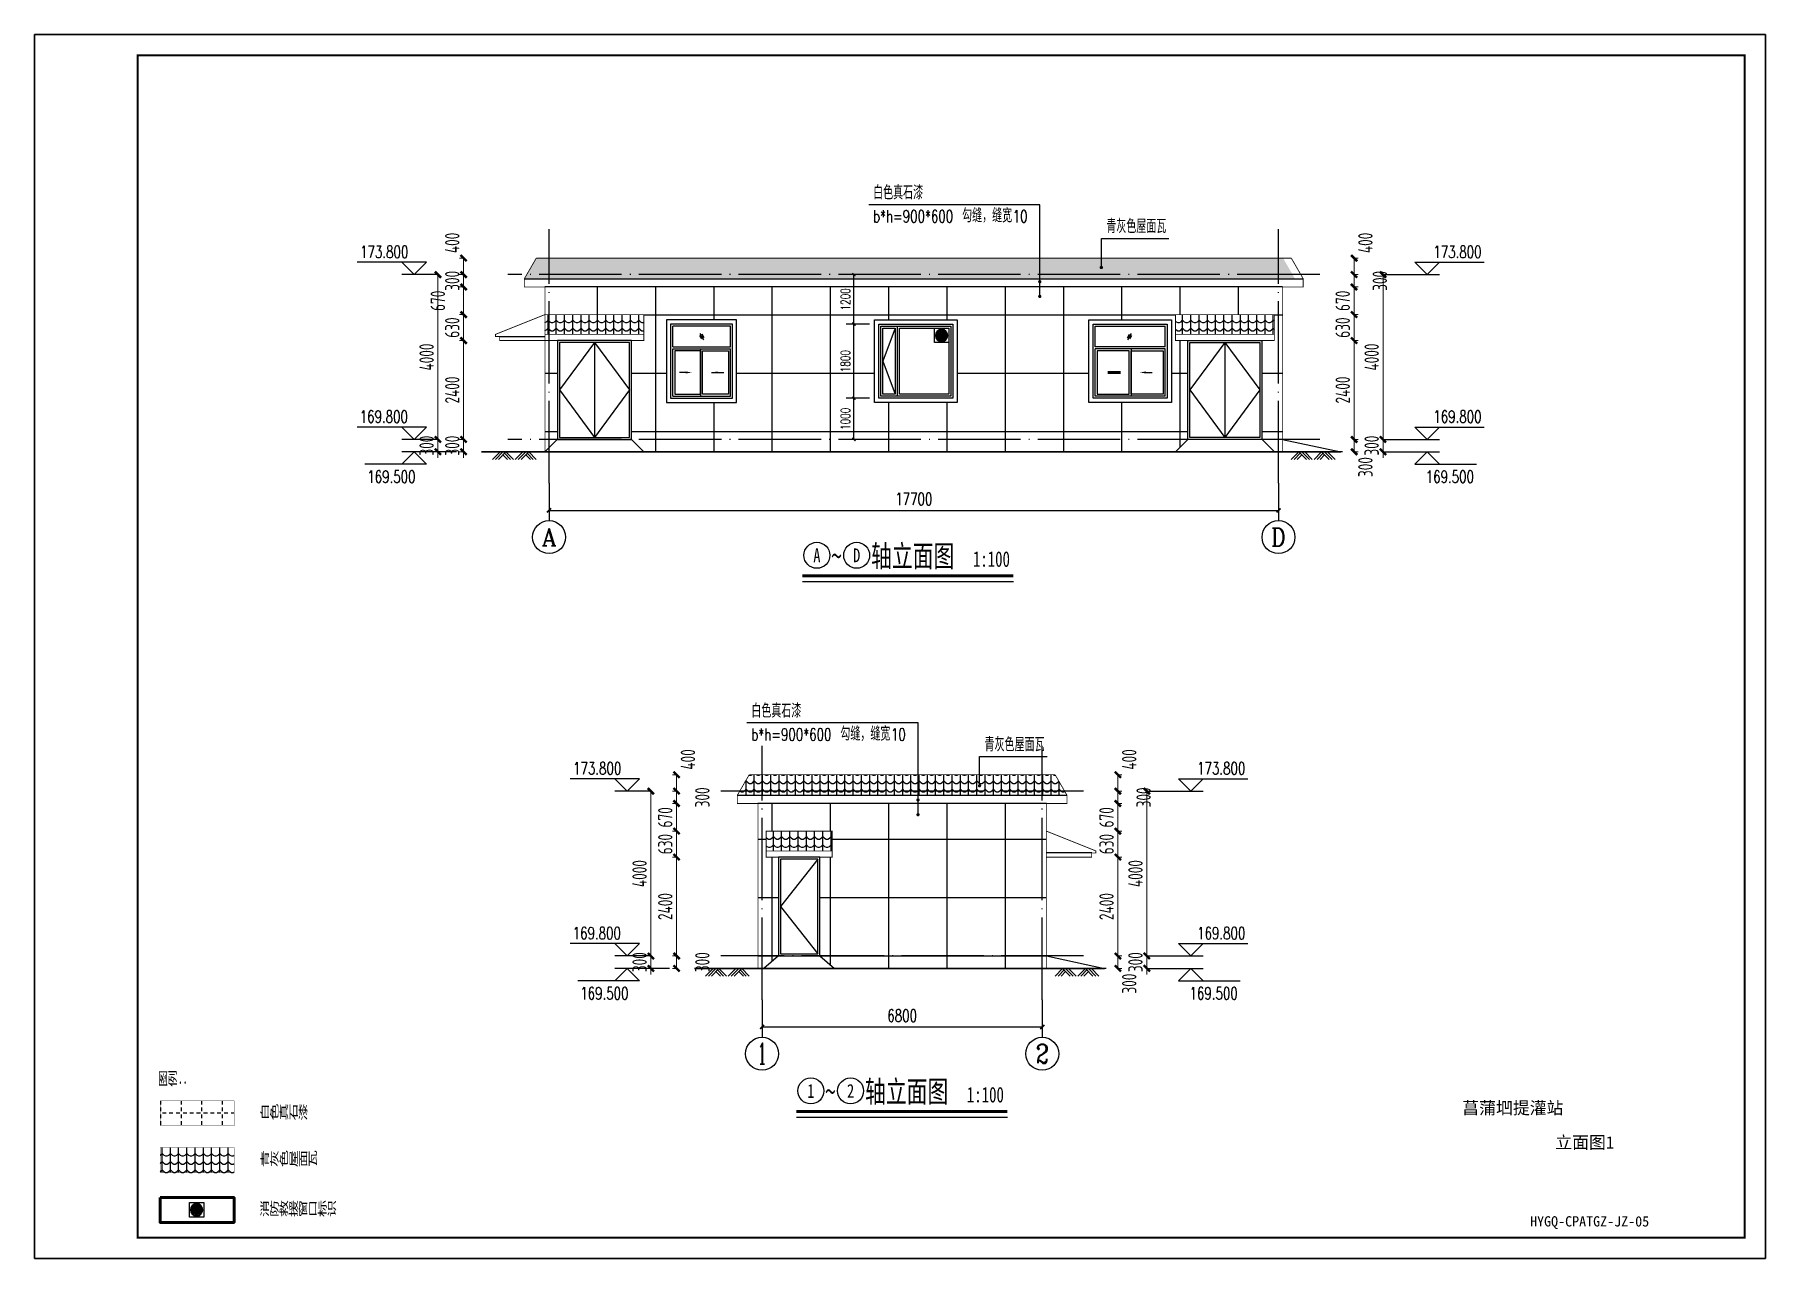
# Model space of a CAD drawing. Header units: millimetres. Extents: x 1742399 to 4898386, y 2481636 to 5226310.
# Drawn here: x 2159283 to 2201283, y 2656332 to 2686032 of the extents above; entities that cross this region are included whole.
import ezdxf
from ezdxf.enums import TextEntityAlignment as Align

# ---------------------------------------------------------------- set-up
doc = ezdxf.new("R2010")
doc.units = ezdxf.units.MM
doc.header["$LTSCALE"] = 1000
doc.linetypes.add('DOTE', pattern=[2.42, 2, -0.2, 0.02, -0.2])
for name, color, linetype in [('AXIS', 3, 'Continuous'), ('AXIS_TEXT', 7, 'Continuous'), ('DIM_ELEV', 3, 'Continuous'), ('DIM_LEAD', 3, 'Continuous'), ('DIM_SYMB', 3, 'Continuous'), ('DOTE', 1, 'DOTE'), ('PUB_DIM', 3, 'Continuous'), ('PUB_TITLE', 4, 'Continuous'), ('TWT_DIM', 3, 'Continuous'), ('YHG_填充', 8, 'Continuous'), ('YHG_文字', 7, 'Continuous'), ('YHJ_剖面_梁板', 4, 'Continuous'), ('YHJ_尺寸_公标', 3, 'Continuous'), ('YHJ_消防救援标示', 6, 'Continuous'), ('YHJ_立面_墙线中', 2, 'Continuous'), ('YHJ_符号', 3, 'Continuous'), ('YHJ_门窗框', 151, 'Continuous'), ('YHJ_门窗细线', 160, 'Continuous'), ('图框', 7, 'Continuous'), ('建筑-房间填充', 8, 'Continuous')]:
    doc.layers.add(name, color=color, linetype=linetype)
doc.styles.add('_TCH_AXIS', font='COMPLEX', dxfattribs={"bigfont": 'GBCBIG'})
doc.styles.add('_TCH_DIM', font='SIMPLEX', dxfattribs={"bigfont": 'GBCBIG'})
doc.styles.add('_TCH_DIM_T3', font='SIMPLEX', dxfattribs={"width": 0.705882, "bigfont": 'GBCBIG'})
doc.styles.add('biaotilan', font='', dxfattribs={"width": 0.7})
doc.styles.add('COMPLEX', font='COMPLEX')
doc.styles.add('TSSD_Rein', font='TSSDENG', dxfattribs={"width": 0.7, "bigfont": '@1HZTXT'})
doc.styles.add('TSSD_REIN_T3', font='tssdeng.shx', dxfattribs={"width": 0.7, "bigfont": 'hztxt.shx'})
doc.styles.add('YH_TEXT', font='@YH2', dxfattribs={"width": 0.7, "bigfont": '@YH1'})
doc.styles.get('biaotilan').set_extended_font_data('SimSun')
doc.dimstyles.new('_TCH_ARCH&&100', dxfattribs={"dimtxt": 350, "dimasz": 150, "dimexe": 100, "dimexo": 200, "dimgap": 100, "dimtad": 1, "dimdec": 0, "dimzin": 0, "dimdsep": 46, "dimtxsty": 'TSSD_REIN_T3', "dimblk": 'ARCHTICK', "dimcen": 0.09, "dimclrt": 7, "dimazin": 2, "dimtfac": 1, "dimtdec": 0, "dimtix": 1, "dimtmove": 2, "dimatfit": 3, "dimfxl": 1, "dimfxlon": 1, "dimtolj": 1, "dimtzin": 0, "dimlwd": 18, "dimlwe": 18, "dimarcsym": 0})
doc.dimstyles.new('_TCH_ARCH_MM_M&&75', dxfattribs={"dimtxt": 223.125, "dimasz": 75, "dimexe": 187.5, "dimexo": 225, "dimgap": 94.6875, "dimtad": 1, "dimdec": 0, "dimzin": 0, "dimdsep": 46, "dimtxsty": '_TCH_DIM_T3', "dimblk": 'ARCHTICK', "dimcen": 0.09, "dimclrt": 7, "dimazin": 2, "dimtfac": 1, "dimtdec": 0, "dimtix": 1, "dimtmove": 2, "dimatfit": 3, "dimfxl": 75, "dimtolj": 1, "dimtzin": 0, "dimarcsym": 0})
doc.dimstyles.new('_TWT_ARCH&&100', dxfattribs={"dimtxt": 297.5, "dimasz": 100, "dimexe": 250, "dimexo": 300, "dimgap": 126.25, "dimtad": 1, "dimdec": 0, "dimzin": 0, "dimdsep": 46, "dimtxsty": '_TCH_DIM_T3', "dimblk": 'ARCHTICK', "dimcen": 0.09, "dimclrt": 7, "dimazin": 2, "dimtfac": 1, "dimtdec": 0, "dimtix": 1, "dimtmove": 2, "dimatfit": 3, "dimfxl": 75, "dimtolj": 1, "dimtzin": 0, "dimarcsym": 0})
doc.dimstyles.new('YH_D_100', dxfattribs={"dimscale": 100, "dimtxt": 3, "dimasz": 1.5, "dimexe": 1.25, "dimexo": 1, "dimgap": 1.25, "dimtad": 1, "dimdec": 0, "dimzin": 0, "dimdsep": 46, "dimtxsty": 'YH_TEXT', "dimblk1": 'ARCHTICK', "dimblk2": 'ARCHTICK', "dimsah": 1, "dimcen": 0.09, "dimclrt": 7, "dimadec": 0, "dimazin": 0, "dimtfac": 1, "dimtdec": 0, "dimtix": 1, "dimtmove": 2, "dimatfit": 0, "dimfxl": 2, "dimtolj": 1, "dimtzin": 0, "dimarcsym": 0})
pattern_1 = [(90, (707.1, 707.1), (-1414.215, 0), []), (180, (707.1, 707.1), (-1e-13, -1414.215), [])]

msp = doc.modelspace()

# ---------------------------------------------------------------- texts
at = {"layer": 'DIM_ELEV', "color": 7, "style": '_TCH_DIM', "width": 0.705882}
for s, p in [('173.800', (2167182.1, 2680612.4)), ('173.800', (2193225, 2680612.4)), ('169.800', (2167172.1, 2676612.4)), ('169.800', (2193225, 2676612.4)), ('169.500', (2167356.1, 2675152.4)), ('169.500', (2193041, 2675152.4)), ('173.800', (2172350.3, 2668076)), ('173.800', (2187493.2, 2668076)), ('169.800', (2172340.3, 2664076)), ('169.800', (2187493.2, 2664076)), ('169.500', (2172524.3, 2662616)), ('169.500', (2187309.2, 2662616))]:
    msp.add_text(s, height=297.5, dxfattribs=at).set_placement(p)
at = {"layer": 'DIM_LEAD', "color": 7, "style": '_TCH_DIM'}
for s, p in [('白色真石漆', (2179629.7, 2682031.7)), ('勾缝，缝宽', (2181789.7, 2681475.4)), ('青灰色屋面瓦', (2185288.3, 2681214.3)), ('白色真石漆', (2176674.9, 2669454)), ('勾缝，缝宽', (2178834.9, 2668897.8)), ('青灰色屋面瓦', (2182333.5, 2668636.7))]:
    msp.add_text(s, height=337.59, dxfattribs=at).set_placement(p)
at = {"layer": 'DIM_LEAD', "color": 7, "style": '_TCH_DIM', "width": 0.705882}
for s, p in [('b*h=900*600', (2179629.7, 2681475.4)), ('10', (2183018.4, 2681475.4)), ('b*h=900*600', (2176674.9, 2668897.8)), ('10', (2180063.6, 2668897.8))]:
    msp.add_text(s, height=297.5, dxfattribs=at).set_placement(p)
at = {"layer": 'DIM_SYMB', "color": 7, "style": 'biaotilan', "width": 0.7}
for s, height, p in [('轴立面图', 528.69, (2179581.6, 2673115.7)), ('~', 528.7, (2178616.9, 2673115.7)), ('1:100', 377.64, (2182052.5, 2673115.7)), ('轴立面图', 528.69, (2179434.4, 2660116.6)), ('~', 528.7, (2178469.8, 2660116.6)), ('1:100', 377.64, (2181905.4, 2660116.6))]:
    msp.add_text(s, height=height, dxfattribs=at).set_placement(p)
at = {"layer": 'DIM_SYMB', "color": 7, "style": 'biaotilan'}
for s, height, width, p, p2 in [('A', 336.5, 0.716, (2178180.8, 2673227.5), (2178353.1, 2673227.5)), ('D', 334.8, 0.732749, (2179143.9, 2673228.3), (2179319.3, 2673228.3)), ('1', 336.1, 0.720115, (2178033.3, 2660228.6), (2178206.3, 2660228.6)), ('2', 335.7, 0.724277, (2178997.5, 2660228.8), (2179171.4, 2660228.8))]:
    msp.add_text(s, height=height, dxfattribs=dict(at, width=width)).set_placement(p, p2, align=Align.FIT)
at = {"layer": 'YHG_文字', "style": 'TSSD_Rein', "width": 0.7}
for s, p in [('图例：', (2162282, 2660507.1)), ('白色真石漆', (2164749.1, 2659693.5)), ('青灰色屋面瓦', (2164749.1, 2658560.2)), ('消防救援窗口标识', (2164749.1, 2657349.1))]:
    msp.add_text(s, height=350, dxfattribs=at).set_placement(p)
at = {"layer": '图框', "style": 'biaotilan'}
for s, height, p in [('菖蒲垇提灌站', 300, (2193927.4, 2659834)), ('立面图1', 300, (2196183.9, 2658998.1)), ('HYGQ-CPATGZ-JZ-05', 250, (2195572.4, 2657106.2))]:
    msp.add_text(s, height=height, dxfattribs=at).set_placement(p)

# ---------------------------------------------------------------- blocks, each defined once
blk = doc.blocks.new('HSHHFGHTFF')
at = {"layer": 'YHJ_门窗框'}
blk.add_lwpolyline([(633308, 84413), (634308, 84413), (634308, 82013), (633308, 82013)], close=True, dxfattribs=at)
at = {"layer": 'YHJ_门窗细线'}
blk.add_lwpolyline([(633358, 84363), (634258, 84363), (634258, 82063), (633358, 82063)], close=True, dxfattribs=at)
blk.add_lwpolyline([(633358, 84363), (634258, 83213), (633358, 82063)], dxfattribs=at)
blk = doc.blocks.new('_ArchTick')
at = {"color": 0, "linetype": 'ByBlock', "const_width": 0.4}
blk.add_lwpolyline([(-0.5, -0.5), (0.5, 0.5)], dxfattribs=at)
blk = doc.blocks.new('玻璃')
at = {"layer": 'YHJ_符号'}
for p, q in [((122726, -123680), (122726, -123780)), ((122756, -123640), (122756, -123820)), ((122786, -123680), (122786, -123780))]:
    blk.add_line(p, q, dxfattribs=at)
blk = doc.blocks.new('HSGADGSGDSGDSF')
at = {"layer": 'YHJ_门窗框'}
blk.add_lwpolyline([(654970, 84413), (656770, 84413), (656770, 82013), (654970, 82013)], close=True, dxfattribs=at)
at = {"layer": 'YHJ_门窗细线'}
blk.add_line((655870, 84363), (655870, 82063), dxfattribs=at)
blk.add_lwpolyline([(655020, 84363), (656720, 84363), (656720, 82063), (655020, 82063)], close=True, dxfattribs=at)
for points in [[(655870, 84363), (655020, 83213), (655870, 82063)], [(655870, 84363), (656720, 83213), (655870, 82063)]]:
    blk.add_lwpolyline(points, dxfattribs=at)
blk = doc.blocks.new('HAYJZ A3')
blk.add_lwpolyline([(4975, -403417), (46975, -403417), (46975, -433117), (4975, -433117), (4975, -403417)])
at = {"const_width": 50}
blk.add_lwpolyline([(7475, -403917), (46475, -403917), (46475, -432617), (7475, -432617), (7475, -403917)], dxfattribs=at)
at = {"layer": 'PUB_TITLE'}
blk.add_lwpolyline([(4975, -433117), (46975, -433117), (46975, -403417), (4975, -403417)], close=True, dxfattribs=at)
blk = doc.blocks.new('A$C4EA902EC')
at = {"layer": 'YHJ_消防救援标示'}
h = blk.add_hatch(dxfattribs=at)
h.set_pattern_fill('ANSI31', color=6, scale=20, angle=135, style=0)
h.set_pattern_definition([(180, (-2939646.705, -311489.21), (-5e-15, -31.75), [])])
edge = h.paths.add_edge_path()
edge.add_arc((175, 175), 150, 0, 360)
blk.add_lwpolyline([(0, 0), (350, 0), (350, 350), (0, 350)], close=True, dxfattribs=at)
at = {"layer": 'YHJ_消防救援标示', "color": 6}
blk.add_circle((175, 175), 150, dxfattribs=at)
blk = doc.blocks.new('FAFDCCDEERESSDDFSGSDAGASDGA')
at = {"layer": 'YHJ_门窗框'}
blk.add_lwpolyline([(2134656, 2632935), (2136456, 2632935), (2136456, 2631135), (2134656, 2631135)], close=True, dxfattribs=at)
at = {"layer": 'YHJ_门窗细线'}
for points in [[(2134706, 2632885), (2136406, 2632885), (2136406, 2631185), (2134706, 2631185)], [(2134706, 2632885), (2135106, 2632885), (2135106, 2631185), (2134706, 2631185)], [(2134756, 2632835), (2135056, 2632835), (2135056, 2631235), (2134756, 2631235)], [(2135156, 2632835), (2136356, 2632835), (2136356, 2631235), (2135156, 2631235)]]:
    blk.add_lwpolyline(points, close=True, dxfattribs=at)
for points in [[(2135056, 2631235), (2134756, 2631235), (2134756, 2632835), (2135056, 2632835)], [(2135056, 2632835), (2134756, 2632035), (2135056, 2631235)]]:
    blk.add_lwpolyline(points, dxfattribs=at)
at = {"layer": 'YHJ_消防救援标示', "color": 6, "xscale": -1, "rotation": 180}
blk.add_blockref('A$C4EA902EC', (2136006, 2632835), dxfattribs=at)
blk = doc.blocks.new('*D220')
at = {"layer": 'Defpoints', "color": 0, "transparency": 16777216}
for p in [(2176936, 2662207), (2183736, 2662207), (2183736, 2661950)]:
    blk.add_point(p, dxfattribs=at)
at = {"layer": 'TWT_DIM', "color": 0, "lineweight": -2, "transparency": 16777216}
for p, q in [((2176936, 2661950), (2183736, 2661950)), ((2176936, 2661907), (2176936, 2661700)), ((2183736, 2661907), (2183736, 2661700))]:
    blk.add_line(p, q, dxfattribs=at)
at = {"layer": 'TWT_DIM', "color": 0, "lineweight": -2, "transparency": 16777216, "xscale": 100, "yscale": 100, "zscale": 100, "rotation": 180}
blk.add_blockref('_ArchTick', (2176936, 2661950), dxfattribs=at)
at = {"layer": 'TWT_DIM', "color": 0, "lineweight": -2, "transparency": 16777216, "xscale": 100, "yscale": 100, "zscale": 100}
blk.add_blockref('_ArchTick', (2183736, 2661950), dxfattribs=at)
at = {"layer": 'TWT_DIM', "color": 7, "transparency": 16777216, "insert": (2180336, 2662225), "char_height": 297.5, "attachment_point": 5, "style": '_TCH_DIM_T3'}
blk.add_mtext('\\A1;6800', dxfattribs=at)
blk = doc.blocks.new('_AXISO')
blk.add_circle((0, 0), 0.5)
at = {"layer": 'AXIS_TEXT', "style": 'COMPLEX', "width": 1.041667}
blk.add_attdef('A', text='', height=0.56, dxfattribs=at).set_placement((-0.25, -0.28), (0.25, -0.28), align=Align.FIT)
blk = doc.blocks.new('*D221')
at = {"layer": 'Defpoints', "color": 0, "transparency": 16777216}
for p in [(2184842, 2663671), (2185570, 2663671), (2184842, 2663371)]:
    blk.add_point(p, dxfattribs=at)
at = {"layer": 'PUB_DIM', "color": 0, "lineweight": 18, "transparency": 16777216}
for p, q in [((2185569, 2663671), (2185670, 2663671)), ((2185570, 2663371), (2185570, 2663671)), ((2185569, 2663371), (2185670, 2663371))]:
    blk.add_line(p, q, dxfattribs=at)
at = {"layer": 'PUB_DIM', "color": 0, "lineweight": 18, "transparency": 16777216, "xscale": 150, "yscale": 150, "zscale": 150}
for p, rotation in [((2185570, 2663671), 90), ((2185570, 2663371), 270)]:
    blk.add_blockref('_ArchTick', p, dxfattribs=dict(at, rotation=rotation))
at = {"layer": 'PUB_DIM', "color": 7, "transparency": 16777216, "insert": (2185845, 2663001), "char_height": 350, "attachment_point": 5, "rotation": 90, "style": 'TSSD_REIN_T3'}
blk.add_mtext('\\A1;300', dxfattribs=at)
blk = doc.blocks.new('*D222')
at = {"layer": 'Defpoints', "color": 0, "transparency": 16777216}
for p in [(2184842, 2666071), (2185570, 2666071), (2184842, 2663671)]:
    blk.add_point(p, dxfattribs=at)
at = {"layer": 'PUB_DIM', "color": 0, "lineweight": 18, "transparency": 16777216}
for p, q in [((2185569, 2666071), (2185670, 2666071)), ((2185570, 2663671), (2185570, 2666071)), ((2185569, 2663671), (2185670, 2663671))]:
    blk.add_line(p, q, dxfattribs=at)
at = {"layer": 'PUB_DIM', "color": 0, "lineweight": 18, "transparency": 16777216, "xscale": 150, "yscale": 150, "zscale": 150}
for p, rotation in [((2185570, 2666071), 90), ((2185570, 2663671), 270)]:
    blk.add_blockref('_ArchTick', p, dxfattribs=dict(at, rotation=rotation))
at = {"layer": 'PUB_DIM', "color": 7, "transparency": 16777216, "insert": (2185295, 2664871), "char_height": 350, "attachment_point": 5, "rotation": 90, "style": 'TSSD_REIN_T3'}
blk.add_mtext('\\A1;2400', dxfattribs=at)
blk = doc.blocks.new('*D223')
at = {"layer": 'Defpoints', "color": 0, "transparency": 16777216}
for p in [(2184842, 2666701), (2185570, 2666701), (2184842, 2666071)]:
    blk.add_point(p, dxfattribs=at)
at = {"layer": 'PUB_DIM', "color": 0, "lineweight": 18, "transparency": 16777216}
for p, q in [((2185569, 2666701), (2185670, 2666701)), ((2185570, 2666701), (2185570, 2666851)), ((2185570, 2666071), (2185570, 2666701)), ((2185569, 2666071), (2185670, 2666071)), ((2185570, 2666071), (2185570, 2665921))]:
    blk.add_line(p, q, dxfattribs=at)
at = {"layer": 'PUB_DIM', "color": 0, "lineweight": 18, "transparency": 16777216, "xscale": 150, "yscale": 150, "zscale": 150}
for p, rotation in [((2185570, 2666701), 270), ((2185570, 2666071), 90)]:
    blk.add_blockref('_ArchTick', p, dxfattribs=dict(at, rotation=rotation))
at = {"layer": 'PUB_DIM', "color": 7, "transparency": 16777216, "insert": (2185295, 2666386), "char_height": 350, "attachment_point": 5, "rotation": 90, "style": 'TSSD_REIN_T3'}
blk.add_mtext('\\A1;630', dxfattribs=at)
blk = doc.blocks.new('*D224')
at = {"layer": 'Defpoints', "color": 0, "transparency": 16777216}
for p in [(2184842, 2667371), (2185570, 2667371), (2184842, 2666701)]:
    blk.add_point(p, dxfattribs=at)
at = {"layer": 'PUB_DIM', "color": 0, "lineweight": 18, "transparency": 16777216}
for p, q in [((2185570, 2667371), (2185570, 2667521)), ((2185569, 2667371), (2185670, 2667371)), ((2185570, 2666701), (2185570, 2667371)), ((2185569, 2666701), (2185670, 2666701)), ((2185570, 2666701), (2185570, 2666551))]:
    blk.add_line(p, q, dxfattribs=at)
at = {"layer": 'PUB_DIM', "color": 0, "lineweight": 18, "transparency": 16777216, "xscale": 150, "yscale": 150, "zscale": 150}
for p, rotation in [((2185570, 2667371), 270), ((2185570, 2666701), 90)]:
    blk.add_blockref('_ArchTick', p, dxfattribs=dict(at, rotation=rotation))
at = {"layer": 'PUB_DIM', "color": 7, "transparency": 16777216, "insert": (2185295, 2667036), "char_height": 350, "attachment_point": 5, "rotation": 90, "style": 'TSSD_REIN_T3'}
blk.add_mtext('\\A1;670', dxfattribs=at)
blk = doc.blocks.new('*D225')
at = {"layer": 'Defpoints', "color": 0, "transparency": 16777216}
for p in [(2184842, 2667671), (2185570, 2667671), (2184842, 2667371)]:
    blk.add_point(p, dxfattribs=at)
at = {"layer": 'PUB_DIM', "color": 0, "lineweight": 18, "transparency": 16777216}
for p, q in [((2185569, 2667671), (2185670, 2667671)), ((2185570, 2667371), (2185570, 2667671)), ((2185569, 2667371), (2185670, 2667371))]:
    blk.add_line(p, q, dxfattribs=at)
at = {"layer": 'PUB_DIM', "color": 0, "lineweight": 18, "transparency": 16777216, "xscale": 150, "yscale": 150, "zscale": 150}
for p, rotation in [((2185570, 2667671), 90), ((2185570, 2667371), 270)]:
    blk.add_blockref('_ArchTick', p, dxfattribs=dict(at, rotation=rotation))
at = {"layer": 'PUB_DIM', "color": 7, "transparency": 16777216, "insert": (2186195, 2667521), "char_height": 350, "attachment_point": 5, "rotation": 90, "style": 'TSSD_REIN_T3'}
blk.add_mtext('\\A1;300', dxfattribs=at)
blk = doc.blocks.new('*D226')
at = {"layer": 'Defpoints', "color": 0, "transparency": 16777216}
for p in [(2184842, 2668071), (2185570, 2668071), (2184842, 2667671)]:
    blk.add_point(p, dxfattribs=at)
at = {"layer": 'PUB_DIM', "color": 0, "lineweight": 18, "transparency": 16777216}
for p, q in [((2185569, 2668071), (2185670, 2668071)), ((2185570, 2667671), (2185570, 2668071)), ((2185569, 2667671), (2185670, 2667671))]:
    blk.add_line(p, q, dxfattribs=at)
at = {"layer": 'PUB_DIM', "color": 0, "lineweight": 18, "transparency": 16777216, "xscale": 150, "yscale": 150, "zscale": 150}
for p, rotation in [((2185570, 2668071), 90), ((2185570, 2667671), 270)]:
    blk.add_blockref('_ArchTick', p, dxfattribs=dict(at, rotation=rotation))
at = {"layer": 'PUB_DIM', "color": 7, "transparency": 16777216, "insert": (2185845, 2668441), "char_height": 350, "attachment_point": 5, "rotation": 90, "style": 'TSSD_REIN_T3'}
blk.add_mtext('\\A1;400', dxfattribs=at)
blk = doc.blocks.new('*D227')
at = {"layer": 'Defpoints', "color": 0, "transparency": 16777216}
for p in [(2174862, 2663671), (2175673, 2663671), (2175673, 2663371)]:
    blk.add_point(p, dxfattribs=at)
at = {"layer": 'PUB_DIM', "color": 0, "lineweight": 18, "transparency": 16777216}
for p, q in [((2174863, 2663671), (2174762, 2663671)), ((2174862, 2663371), (2174862, 2663671)), ((2174863, 2663371), (2174762, 2663371))]:
    blk.add_line(p, q, dxfattribs=at)
at = {"layer": 'PUB_DIM', "color": 0, "lineweight": 18, "transparency": 16777216, "xscale": 150, "yscale": 150, "zscale": 150}
for p, rotation in [((2174862, 2663671), 90), ((2174862, 2663371), 270)]:
    blk.add_blockref('_ArchTick', p, dxfattribs=dict(at, rotation=rotation))
at = {"layer": 'PUB_DIM', "color": 7, "transparency": 16777216, "insert": (2175487, 2663521), "char_height": 350, "attachment_point": 5, "rotation": 90, "style": 'TSSD_REIN_T3'}
blk.add_mtext('\\A1;300', dxfattribs=at)
blk = doc.blocks.new('*D228')
at = {"layer": 'Defpoints', "color": 0, "transparency": 16777216}
for p in [(2174862, 2666071), (2175673, 2666071), (2175673, 2663671)]:
    blk.add_point(p, dxfattribs=at)
at = {"layer": 'PUB_DIM', "color": 0, "lineweight": 18, "transparency": 16777216}
for p, q in [((2174863, 2666071), (2174762, 2666071)), ((2174862, 2663671), (2174862, 2666071)), ((2174863, 2663671), (2174762, 2663671))]:
    blk.add_line(p, q, dxfattribs=at)
at = {"layer": 'PUB_DIM', "color": 0, "lineweight": 18, "transparency": 16777216, "xscale": 150, "yscale": 150, "zscale": 150}
for p, rotation in [((2174862, 2666071), 90), ((2174862, 2663671), 270)]:
    blk.add_blockref('_ArchTick', p, dxfattribs=dict(at, rotation=rotation))
at = {"layer": 'PUB_DIM', "color": 7, "transparency": 16777216, "insert": (2174587, 2664871), "char_height": 350, "attachment_point": 5, "rotation": 90, "style": 'TSSD_REIN_T3'}
blk.add_mtext('\\A1;2400', dxfattribs=at)
blk = doc.blocks.new('*D229')
at = {"layer": 'Defpoints', "color": 0, "transparency": 16777216}
for p in [(2174862, 2666701), (2175673, 2666701), (2175673, 2666071)]:
    blk.add_point(p, dxfattribs=at)
at = {"layer": 'PUB_DIM', "color": 0, "lineweight": 18, "transparency": 16777216}
for p, q in [((2174863, 2666701), (2174762, 2666701)), ((2174862, 2666701), (2174862, 2666851)), ((2174862, 2666071), (2174862, 2666701)), ((2174863, 2666071), (2174762, 2666071)), ((2174862, 2666071), (2174862, 2665921))]:
    blk.add_line(p, q, dxfattribs=at)
at = {"layer": 'PUB_DIM', "color": 0, "lineweight": 18, "transparency": 16777216, "xscale": 150, "yscale": 150, "zscale": 150}
for p, rotation in [((2174862, 2666701), 270), ((2174862, 2666071), 90)]:
    blk.add_blockref('_ArchTick', p, dxfattribs=dict(at, rotation=rotation))
at = {"layer": 'PUB_DIM', "color": 7, "transparency": 16777216, "insert": (2174587, 2666386), "char_height": 350, "attachment_point": 5, "rotation": 90, "style": 'TSSD_REIN_T3'}
blk.add_mtext('\\A1;630', dxfattribs=at)
blk = doc.blocks.new('*D230')
at = {"layer": 'Defpoints', "color": 0, "transparency": 16777216}
for p in [(2174862, 2667371), (2175673, 2667371), (2175673, 2666701)]:
    blk.add_point(p, dxfattribs=at)
at = {"layer": 'PUB_DIM', "color": 0, "lineweight": 18, "transparency": 16777216}
for p, q in [((2174862, 2667371), (2174862, 2667521)), ((2174863, 2667371), (2174762, 2667371)), ((2174862, 2666701), (2174862, 2667371)), ((2174863, 2666701), (2174762, 2666701)), ((2174862, 2666701), (2174862, 2666551))]:
    blk.add_line(p, q, dxfattribs=at)
at = {"layer": 'PUB_DIM', "color": 0, "lineweight": 18, "transparency": 16777216, "xscale": 150, "yscale": 150, "zscale": 150}
for p, rotation in [((2174862, 2667371), 270), ((2174862, 2666701), 90)]:
    blk.add_blockref('_ArchTick', p, dxfattribs=dict(at, rotation=rotation))
at = {"layer": 'PUB_DIM', "color": 7, "transparency": 16777216, "insert": (2174587, 2667036), "char_height": 350, "attachment_point": 5, "rotation": 90, "style": 'TSSD_REIN_T3'}
blk.add_mtext('\\A1;670', dxfattribs=at)
blk = doc.blocks.new('*D231')
at = {"layer": 'Defpoints', "color": 0, "transparency": 16777216}
for p in [(2174862, 2667671), (2175673, 2667671), (2175673, 2667371)]:
    blk.add_point(p, dxfattribs=at)
at = {"layer": 'PUB_DIM', "color": 0, "lineweight": 18, "transparency": 16777216}
for p, q in [((2174863, 2667671), (2174762, 2667671)), ((2174862, 2667371), (2174862, 2667671)), ((2174863, 2667371), (2174762, 2667371))]:
    blk.add_line(p, q, dxfattribs=at)
at = {"layer": 'PUB_DIM', "color": 0, "lineweight": 18, "transparency": 16777216, "xscale": 150, "yscale": 150, "zscale": 150}
for p, rotation in [((2174862, 2667671), 90), ((2174862, 2667371), 270)]:
    blk.add_blockref('_ArchTick', p, dxfattribs=dict(at, rotation=rotation))
at = {"layer": 'PUB_DIM', "color": 7, "transparency": 16777216, "insert": (2175487, 2667521), "char_height": 350, "attachment_point": 5, "rotation": 90, "style": 'TSSD_REIN_T3'}
blk.add_mtext('\\A1;300', dxfattribs=at)
blk = doc.blocks.new('*D232')
at = {"layer": 'Defpoints', "color": 0, "transparency": 16777216}
for p in [(2174862, 2668071), (2175673, 2668071), (2175673, 2667671)]:
    blk.add_point(p, dxfattribs=at)
at = {"layer": 'PUB_DIM', "color": 0, "lineweight": 18, "transparency": 16777216}
for p, q in [((2174863, 2668071), (2174762, 2668071)), ((2174862, 2667671), (2174862, 2668071)), ((2174863, 2667671), (2174762, 2667671))]:
    blk.add_line(p, q, dxfattribs=at)
at = {"layer": 'PUB_DIM', "color": 0, "lineweight": 18, "transparency": 16777216, "xscale": 150, "yscale": 150, "zscale": 150}
for p, rotation in [((2174862, 2668071), 90), ((2174862, 2667671), 270)]:
    blk.add_blockref('_ArchTick', p, dxfattribs=dict(at, rotation=rotation))
at = {"layer": 'PUB_DIM', "color": 7, "transparency": 16777216, "insert": (2175137, 2668441), "char_height": 350, "attachment_point": 5, "rotation": 90, "style": 'TSSD_REIN_T3'}
blk.add_mtext('\\A1;400', dxfattribs=at)
blk = doc.blocks.new('*D233')
at = {"layer": 'Defpoints', "color": 0, "transparency": 16777216}
for p in [(2185142, 2663671), (2186272, 2663671), (2185142, 2663371)]:
    blk.add_point(p, dxfattribs=at)
at = {"layer": 'PUB_DIM', "color": 0, "lineweight": 18, "transparency": 16777216}
for p, q in [((2186271, 2663671), (2186372, 2663671)), ((2186272, 2663671), (2186272, 2663821)), ((2186272, 2663371), (2186272, 2663671)), ((2186271, 2663371), (2186372, 2663371)), ((2186272, 2663371), (2186272, 2663221))]:
    blk.add_line(p, q, dxfattribs=at)
at = {"layer": 'PUB_DIM', "color": 0, "lineweight": 18, "transparency": 16777216, "xscale": 150, "yscale": 150, "zscale": 150}
for p, rotation in [((2186272, 2663671), 270), ((2186272, 2663371), 90)]:
    blk.add_blockref('_ArchTick', p, dxfattribs=dict(at, rotation=rotation))
at = {"layer": 'PUB_DIM', "color": 7, "transparency": 16777216, "insert": (2185997, 2663521), "char_height": 350, "attachment_point": 5, "rotation": 90, "style": 'TSSD_REIN_T3'}
blk.add_mtext('\\A1;300', dxfattribs=at)
blk = doc.blocks.new('*D234')
at = {"layer": 'Defpoints', "color": 0, "transparency": 16777216}
for p in [(2185142, 2667671), (2186272, 2667671), (2185142, 2663671)]:
    blk.add_point(p, dxfattribs=at)
at = {"layer": 'PUB_DIM', "color": 0, "lineweight": 18, "transparency": 16777216}
for p, q in [((2186271, 2667671), (2186372, 2667671)), ((2186272, 2663671), (2186272, 2667671)), ((2186271, 2663671), (2186372, 2663671))]:
    blk.add_line(p, q, dxfattribs=at)
at = {"layer": 'PUB_DIM', "color": 0, "lineweight": 18, "transparency": 16777216, "xscale": 150, "yscale": 150, "zscale": 150}
for p, rotation in [((2186272, 2667671), 90), ((2186272, 2663671), 270)]:
    blk.add_blockref('_ArchTick', p, dxfattribs=dict(at, rotation=rotation))
at = {"layer": 'PUB_DIM', "color": 7, "transparency": 16777216, "insert": (2185997, 2665671), "char_height": 350, "attachment_point": 5, "rotation": 90, "style": 'TSSD_REIN_T3'}
blk.add_mtext('\\A1;4000', dxfattribs=at)
blk = doc.blocks.new('*D235')
at = {"layer": 'Defpoints', "color": 0, "transparency": 16777216}
for p in [(2174238, 2663671), (2175373, 2663671), (2175373, 2663371)]:
    blk.add_point(p, dxfattribs=at)
at = {"layer": 'PUB_DIM', "color": 0, "lineweight": 18, "transparency": 16777216}
for p, q in [((2174239, 2663671), (2174138, 2663671)), ((2174238, 2663671), (2174238, 2663821)), ((2174238, 2663371), (2174238, 2663671)), ((2174239, 2663371), (2174138, 2663371)), ((2174238, 2663371), (2174238, 2663221))]:
    blk.add_line(p, q, dxfattribs=at)
at = {"layer": 'PUB_DIM', "color": 0, "lineweight": 18, "transparency": 16777216, "xscale": 150, "yscale": 150, "zscale": 150}
for p, rotation in [((2174238, 2663671), 270), ((2174238, 2663371), 90)]:
    blk.add_blockref('_ArchTick', p, dxfattribs=dict(at, rotation=rotation))
at = {"layer": 'PUB_DIM', "color": 7, "transparency": 16777216, "insert": (2173963, 2663521), "char_height": 350, "attachment_point": 5, "rotation": 90, "style": 'TSSD_REIN_T3'}
blk.add_mtext('\\A1;300', dxfattribs=at)
blk = doc.blocks.new('*D236')
at = {"layer": 'Defpoints', "color": 0, "transparency": 16777216}
for p in [(2174238, 2667671), (2175373, 2667671), (2175373, 2663671)]:
    blk.add_point(p, dxfattribs=at)
at = {"layer": 'PUB_DIM', "color": 0, "lineweight": 18, "transparency": 16777216}
for p, q in [((2174239, 2667671), (2174138, 2667671)), ((2174238, 2663671), (2174238, 2667671)), ((2174239, 2663671), (2174138, 2663671))]:
    blk.add_line(p, q, dxfattribs=at)
at = {"layer": 'PUB_DIM', "color": 0, "lineweight": 18, "transparency": 16777216, "xscale": 150, "yscale": 150, "zscale": 150}
for p, rotation in [((2174238, 2667671), 90), ((2174238, 2663671), 270)]:
    blk.add_blockref('_ArchTick', p, dxfattribs=dict(at, rotation=rotation))
at = {"layer": 'PUB_DIM', "color": 7, "transparency": 16777216, "insert": (2173963, 2665671), "char_height": 350, "attachment_point": 5, "rotation": 90, "style": 'TSSD_REIN_T3'}
blk.add_mtext('\\A1;4000', dxfattribs=at)
blk = doc.blocks.new('*D237')
at = {"layer": 'Defpoints', "color": 0, "transparency": 16777216}
for p in [(2171768, 2674744), (2189468, 2674744), (2189468, 2674486)]:
    blk.add_point(p, dxfattribs=at)
at = {"layer": 'TWT_DIM', "color": 0, "lineweight": -2, "transparency": 16777216}
for p, q in [((2171768, 2674486), (2189468, 2674486)), ((2171768, 2674444), (2171768, 2674236)), ((2189468, 2674444), (2189468, 2674236))]:
    blk.add_line(p, q, dxfattribs=at)
at = {"layer": 'TWT_DIM', "color": 0, "lineweight": -2, "transparency": 16777216, "xscale": 100, "yscale": 100, "zscale": 100, "rotation": 180}
blk.add_blockref('_ArchTick', (2171768, 2674486), dxfattribs=at)
at = {"layer": 'TWT_DIM', "color": 0, "lineweight": -2, "transparency": 16777216, "xscale": 100, "yscale": 100, "zscale": 100}
blk.add_blockref('_ArchTick', (2189468, 2674486), dxfattribs=at)
at = {"layer": 'TWT_DIM', "color": 7, "transparency": 16777216, "insert": (2180618, 2674761), "char_height": 297.5, "attachment_point": 5, "style": '_TCH_DIM_T3'}
blk.add_mtext('\\A1;17700', dxfattribs=at)
blk = doc.blocks.new('*D238')
at = {"layer": 'Defpoints', "color": 0, "transparency": 16777216}
for p in [(2190573, 2676207), (2190573, 2675907), (2191302, 2676207)]:
    blk.add_point(p, dxfattribs=at)
at = {"layer": 'PUB_DIM', "color": 0, "lineweight": 18, "transparency": 16777216}
for p, q in [((2191301, 2676207), (2191402, 2676207)), ((2191301, 2675907), (2191402, 2675907)), ((2191302, 2675907), (2191302, 2676207))]:
    blk.add_line(p, q, dxfattribs=at)
at = {"layer": 'PUB_DIM', "color": 0, "lineweight": 18, "transparency": 16777216, "xscale": 150, "yscale": 150, "zscale": 150}
for p, rotation in [((2191302, 2676207), 90), ((2191302, 2675907), 270)]:
    blk.add_blockref('_ArchTick', p, dxfattribs=dict(at, rotation=rotation))
at = {"layer": 'PUB_DIM', "color": 7, "transparency": 16777216, "insert": (2191577, 2675537), "char_height": 350, "attachment_point": 5, "rotation": 90, "style": 'TSSD_REIN_T3'}
blk.add_mtext('\\A1;300', dxfattribs=at)
blk = doc.blocks.new('*D239')
at = {"layer": 'Defpoints', "color": 0, "transparency": 16777216}
for p in [(2190573, 2678607), (2191302, 2678607), (2190573, 2676207)]:
    blk.add_point(p, dxfattribs=at)
at = {"layer": 'PUB_DIM', "color": 0, "lineweight": 18, "transparency": 16777216}
for p, q in [((2191301, 2678607), (2191402, 2678607)), ((2191302, 2676207), (2191302, 2678607)), ((2191301, 2676207), (2191402, 2676207))]:
    blk.add_line(p, q, dxfattribs=at)
at = {"layer": 'PUB_DIM', "color": 0, "lineweight": 18, "transparency": 16777216, "xscale": 150, "yscale": 150, "zscale": 150}
for p, rotation in [((2191302, 2678607), 90), ((2191302, 2676207), 270)]:
    blk.add_blockref('_ArchTick', p, dxfattribs=dict(at, rotation=rotation))
at = {"layer": 'PUB_DIM', "color": 7, "transparency": 16777216, "insert": (2191027, 2677407), "char_height": 350, "attachment_point": 5, "rotation": 90, "style": 'TSSD_REIN_T3'}
blk.add_mtext('\\A1;2400', dxfattribs=at)
blk = doc.blocks.new('*D240')
at = {"layer": 'Defpoints', "color": 0, "transparency": 16777216}
for p in [(2190573, 2679237), (2191302, 2679237), (2190573, 2678607)]:
    blk.add_point(p, dxfattribs=at)
at = {"layer": 'PUB_DIM', "color": 0, "lineweight": 18, "transparency": 16777216}
for p, q in [((2191301, 2679237), (2191402, 2679237)), ((2191302, 2679237), (2191302, 2679387)), ((2191302, 2678607), (2191302, 2679237)), ((2191301, 2678607), (2191402, 2678607)), ((2191302, 2678607), (2191302, 2678457))]:
    blk.add_line(p, q, dxfattribs=at)
at = {"layer": 'PUB_DIM', "color": 0, "lineweight": 18, "transparency": 16777216, "xscale": 150, "yscale": 150, "zscale": 150}
for p, rotation in [((2191302, 2679237), 270), ((2191302, 2678607), 90)]:
    blk.add_blockref('_ArchTick', p, dxfattribs=dict(at, rotation=rotation))
at = {"layer": 'PUB_DIM', "color": 7, "transparency": 16777216, "insert": (2191027, 2678922), "char_height": 350, "attachment_point": 5, "rotation": 90, "style": 'TSSD_REIN_T3'}
blk.add_mtext('\\A1;630', dxfattribs=at)
blk = doc.blocks.new('*D241')
at = {"layer": 'Defpoints', "color": 0, "transparency": 16777216}
for p in [(2190573, 2679907), (2191302, 2679907), (2190573, 2679237)]:
    blk.add_point(p, dxfattribs=at)
at = {"layer": 'PUB_DIM', "color": 0, "lineweight": 18, "transparency": 16777216}
for p, q in [((2191302, 2679907), (2191302, 2680057)), ((2191301, 2679907), (2191402, 2679907)), ((2191302, 2679237), (2191302, 2679907)), ((2191301, 2679237), (2191402, 2679237)), ((2191302, 2679237), (2191302, 2679087))]:
    blk.add_line(p, q, dxfattribs=at)
at = {"layer": 'PUB_DIM', "color": 0, "lineweight": 18, "transparency": 16777216, "xscale": 150, "yscale": 150, "zscale": 150}
for p, rotation in [((2191302, 2679907), 270), ((2191302, 2679237), 90)]:
    blk.add_blockref('_ArchTick', p, dxfattribs=dict(at, rotation=rotation))
at = {"layer": 'PUB_DIM', "color": 7, "transparency": 16777216, "insert": (2191027, 2679572), "char_height": 350, "attachment_point": 5, "rotation": 90, "style": 'TSSD_REIN_T3'}
blk.add_mtext('\\A1;670', dxfattribs=at)
blk = doc.blocks.new('*D242')
at = {"layer": 'Defpoints', "color": 0, "transparency": 16777216}
for p in [(2190573, 2680207), (2191302, 2680207), (2190573, 2679907)]:
    blk.add_point(p, dxfattribs=at)
at = {"layer": 'PUB_DIM', "color": 0, "lineweight": 18, "transparency": 16777216}
for p, q in [((2191301, 2680207), (2191402, 2680207)), ((2191302, 2679907), (2191302, 2680207)), ((2191301, 2679907), (2191402, 2679907))]:
    blk.add_line(p, q, dxfattribs=at)
at = {"layer": 'PUB_DIM', "color": 0, "lineweight": 18, "transparency": 16777216, "xscale": 150, "yscale": 150, "zscale": 150}
for p, rotation in [((2191302, 2680207), 90), ((2191302, 2679907), 270)]:
    blk.add_blockref('_ArchTick', p, dxfattribs=dict(at, rotation=rotation))
at = {"layer": 'PUB_DIM', "color": 7, "transparency": 16777216, "insert": (2191927, 2680057), "char_height": 350, "attachment_point": 5, "rotation": 90, "style": 'TSSD_REIN_T3'}
blk.add_mtext('\\A1;300', dxfattribs=at)
blk = doc.blocks.new('*D243')
at = {"layer": 'Defpoints', "color": 0, "transparency": 16777216}
for p in [(2190573, 2680607), (2191302, 2680607), (2190573, 2680207)]:
    blk.add_point(p, dxfattribs=at)
at = {"layer": 'PUB_DIM', "color": 0, "lineweight": 18, "transparency": 16777216}
for p, q in [((2191301, 2680607), (2191402, 2680607)), ((2191302, 2680207), (2191302, 2680607)), ((2191301, 2680207), (2191402, 2680207))]:
    blk.add_line(p, q, dxfattribs=at)
at = {"layer": 'PUB_DIM', "color": 0, "lineweight": 18, "transparency": 16777216, "xscale": 150, "yscale": 150, "zscale": 150}
for p, rotation in [((2191302, 2680607), 90), ((2191302, 2680207), 270)]:
    blk.add_blockref('_ArchTick', p, dxfattribs=dict(at, rotation=rotation))
at = {"layer": 'PUB_DIM', "color": 7, "transparency": 16777216, "insert": (2191577, 2680977), "char_height": 350, "attachment_point": 5, "rotation": 90, "style": 'TSSD_REIN_T3'}
blk.add_mtext('\\A1;400', dxfattribs=at)
blk = doc.blocks.new('*D244')
at = {"layer": 'Defpoints', "color": 0, "transparency": 16777216}
for p in [(2169693, 2676207), (2170505, 2676207), (2170505, 2675907)]:
    blk.add_point(p, dxfattribs=at)
at = {"layer": 'PUB_DIM', "color": 0, "lineweight": 18, "transparency": 16777216}
for p, q in [((2169693, 2676207), (2169693, 2676357)), ((2169694, 2676207), (2169593, 2676207)), ((2169694, 2675907), (2169593, 2675907)), ((2169693, 2675907), (2169693, 2676207)), ((2169693, 2675907), (2169693, 2675757))]:
    blk.add_line(p, q, dxfattribs=at)
at = {"layer": 'PUB_DIM', "color": 0, "lineweight": 18, "transparency": 16777216, "xscale": 150, "yscale": 150, "zscale": 150}
for p, rotation in [((2169693, 2676207), 270), ((2169693, 2675907), 90)]:
    blk.add_blockref('_ArchTick', p, dxfattribs=dict(at, rotation=rotation))
at = {"layer": 'PUB_DIM', "color": 7, "transparency": 16777216, "insert": (2169418, 2676057), "char_height": 350, "attachment_point": 5, "rotation": 90, "style": 'TSSD_REIN_T3'}
blk.add_mtext('\\A1;300', dxfattribs=at)
blk = doc.blocks.new('*D245')
at = {"layer": 'Defpoints', "color": 0, "transparency": 16777216}
for p in [(2169693, 2678607), (2170505, 2678607), (2170505, 2676207)]:
    blk.add_point(p, dxfattribs=at)
at = {"layer": 'PUB_DIM', "color": 0, "lineweight": 18, "transparency": 16777216}
for p, q in [((2169694, 2678607), (2169593, 2678607)), ((2169693, 2676207), (2169693, 2678607)), ((2169694, 2676207), (2169593, 2676207))]:
    blk.add_line(p, q, dxfattribs=at)
at = {"layer": 'PUB_DIM', "color": 0, "lineweight": 18, "transparency": 16777216, "xscale": 150, "yscale": 150, "zscale": 150}
for p, rotation in [((2169693, 2678607), 90), ((2169693, 2676207), 270)]:
    blk.add_blockref('_ArchTick', p, dxfattribs=dict(at, rotation=rotation))
at = {"layer": 'PUB_DIM', "color": 7, "transparency": 16777216, "insert": (2169418, 2677407), "char_height": 350, "attachment_point": 5, "rotation": 90, "style": 'TSSD_REIN_T3'}
blk.add_mtext('\\A1;2400', dxfattribs=at)
blk = doc.blocks.new('*D246')
at = {"layer": 'Defpoints', "color": 0, "transparency": 16777216}
for p in [(2169693, 2679237), (2170505, 2679237), (2170505, 2678607)]:
    blk.add_point(p, dxfattribs=at)
at = {"layer": 'PUB_DIM', "color": 0, "lineweight": 18, "transparency": 16777216}
for p, q in [((2169694, 2679237), (2169593, 2679237)), ((2169693, 2679237), (2169693, 2679387)), ((2169693, 2678607), (2169693, 2679237)), ((2169694, 2678607), (2169593, 2678607)), ((2169693, 2678607), (2169693, 2678457))]:
    blk.add_line(p, q, dxfattribs=at)
at = {"layer": 'PUB_DIM', "color": 0, "lineweight": 18, "transparency": 16777216, "xscale": 150, "yscale": 150, "zscale": 150}
for p, rotation in [((2169693, 2679237), 270), ((2169693, 2678607), 90)]:
    blk.add_blockref('_ArchTick', p, dxfattribs=dict(at, rotation=rotation))
at = {"layer": 'PUB_DIM', "color": 7, "transparency": 16777216, "insert": (2169418, 2678922), "char_height": 350, "attachment_point": 5, "rotation": 90, "style": 'TSSD_REIN_T3'}
blk.add_mtext('\\A1;630', dxfattribs=at)
blk = doc.blocks.new('*D247')
at = {"layer": 'Defpoints', "color": 0, "transparency": 16777216}
for p in [(2169693, 2679907), (2170505, 2679907), (2170505, 2679237)]:
    blk.add_point(p, dxfattribs=at)
at = {"layer": 'PUB_DIM', "color": 0, "lineweight": 18, "transparency": 16777216}
for p, q in [((2169694, 2679907), (2169593, 2679907)), ((2169693, 2679237), (2169693, 2679907)), ((2169694, 2679237), (2169593, 2679237))]:
    blk.add_line(p, q, dxfattribs=at)
at = {"layer": 'PUB_DIM', "color": 0, "lineweight": 18, "transparency": 16777216, "xscale": 150, "yscale": 150, "zscale": 150}
for p, rotation in [((2169693, 2679907), 90), ((2169693, 2679237), 270)]:
    blk.add_blockref('_ArchTick', p, dxfattribs=dict(at, rotation=rotation))
at = {"layer": 'PUB_DIM', "color": 7, "transparency": 16777216, "insert": (2169068, 2679572), "char_height": 350, "attachment_point": 5, "rotation": 90, "style": 'TSSD_REIN_T3'}
blk.add_mtext('\\A1;670', dxfattribs=at)
blk = doc.blocks.new('*D248')
at = {"layer": 'Defpoints', "color": 0, "transparency": 16777216}
for p in [(2169693, 2680207), (2170505, 2680207), (2170505, 2679907)]:
    blk.add_point(p, dxfattribs=at)
at = {"layer": 'PUB_DIM', "color": 0, "lineweight": 18, "transparency": 16777216}
for p, q in [((2169694, 2680207), (2169593, 2680207)), ((2169693, 2680207), (2169693, 2680357)), ((2169693, 2679907), (2169693, 2680207)), ((2169694, 2679907), (2169593, 2679907)), ((2169693, 2679907), (2169693, 2679757))]:
    blk.add_line(p, q, dxfattribs=at)
at = {"layer": 'PUB_DIM', "color": 0, "lineweight": 18, "transparency": 16777216, "xscale": 150, "yscale": 150, "zscale": 150}
for p, rotation in [((2169693, 2680207), 270), ((2169693, 2679907), 90)]:
    blk.add_blockref('_ArchTick', p, dxfattribs=dict(at, rotation=rotation))
at = {"layer": 'PUB_DIM', "color": 7, "transparency": 16777216, "insert": (2169418, 2680057), "char_height": 350, "attachment_point": 5, "rotation": 90, "style": 'TSSD_REIN_T3'}
blk.add_mtext('\\A1;300', dxfattribs=at)
blk = doc.blocks.new('*D249')
at = {"layer": 'Defpoints', "color": 0, "transparency": 16777216}
for p in [(2169693, 2680607), (2170505, 2680607), (2170505, 2680207)]:
    blk.add_point(p, dxfattribs=at)
at = {"layer": 'PUB_DIM', "color": 0, "lineweight": 18, "transparency": 16777216}
for p, q in [((2169694, 2680607), (2169593, 2680607)), ((2169693, 2680207), (2169693, 2680607)), ((2169694, 2680207), (2169593, 2680207))]:
    blk.add_line(p, q, dxfattribs=at)
at = {"layer": 'PUB_DIM', "color": 0, "lineweight": 18, "transparency": 16777216, "xscale": 150, "yscale": 150, "zscale": 150}
for p, rotation in [((2169693, 2680607), 90), ((2169693, 2680207), 270)]:
    blk.add_blockref('_ArchTick', p, dxfattribs=dict(at, rotation=rotation))
at = {"layer": 'PUB_DIM', "color": 7, "transparency": 16777216, "insert": (2169418, 2680977), "char_height": 350, "attachment_point": 5, "rotation": 90, "style": 'TSSD_REIN_T3'}
blk.add_mtext('\\A1;400', dxfattribs=at)
blk = doc.blocks.new('*D250')
at = {"layer": 'Defpoints', "color": 0, "transparency": 16777216}
for p in [(2190873, 2676207), (2190873, 2675907), (2192004, 2676207)]:
    blk.add_point(p, dxfattribs=at)
at = {"layer": 'PUB_DIM', "color": 0, "lineweight": 18, "transparency": 16777216}
for p, q in [((2192004, 2676207), (2192004, 2676357)), ((2192003, 2676207), (2192104, 2676207)), ((2192003, 2675907), (2192104, 2675907)), ((2192004, 2675907), (2192004, 2676207)), ((2192004, 2675907), (2192004, 2675757))]:
    blk.add_line(p, q, dxfattribs=at)
at = {"layer": 'PUB_DIM', "color": 0, "lineweight": 18, "transparency": 16777216, "xscale": 150, "yscale": 150, "zscale": 150}
for p, rotation in [((2192004, 2676207), 270), ((2192004, 2675907), 90)]:
    blk.add_blockref('_ArchTick', p, dxfattribs=dict(at, rotation=rotation))
at = {"layer": 'PUB_DIM', "color": 7, "transparency": 16777216, "insert": (2191729, 2676057), "char_height": 350, "attachment_point": 5, "rotation": 90, "style": 'TSSD_REIN_T3'}
blk.add_mtext('\\A1;300', dxfattribs=at)
blk = doc.blocks.new('*D251')
at = {"layer": 'Defpoints', "color": 0, "transparency": 16777216}
for p in [(2190873, 2680207), (2192004, 2680207), (2190873, 2676207)]:
    blk.add_point(p, dxfattribs=at)
at = {"layer": 'PUB_DIM', "color": 0, "lineweight": 18, "transparency": 16777216}
for p, q in [((2192003, 2680207), (2192104, 2680207)), ((2192004, 2676207), (2192004, 2680207)), ((2192003, 2676207), (2192104, 2676207))]:
    blk.add_line(p, q, dxfattribs=at)
at = {"layer": 'PUB_DIM', "color": 0, "lineweight": 18, "transparency": 16777216, "xscale": 150, "yscale": 150, "zscale": 150}
for p, rotation in [((2192004, 2680207), 90), ((2192004, 2676207), 270)]:
    blk.add_blockref('_ArchTick', p, dxfattribs=dict(at, rotation=rotation))
at = {"layer": 'PUB_DIM', "color": 7, "transparency": 16777216, "insert": (2191729, 2678207), "char_height": 350, "attachment_point": 5, "rotation": 90, "style": 'TSSD_REIN_T3'}
blk.add_mtext('\\A1;4000', dxfattribs=at)
blk = doc.blocks.new('*D252')
at = {"layer": 'Defpoints', "color": 0, "transparency": 16777216}
for p in [(2169070, 2676207), (2170205, 2676207), (2170205, 2675907)]:
    blk.add_point(p, dxfattribs=at)
at = {"layer": 'PUB_DIM', "color": 0, "lineweight": 18, "transparency": 16777216}
for p, q in [((2169070, 2676207), (2169070, 2676357)), ((2169071, 2676207), (2168970, 2676207)), ((2169071, 2675907), (2168970, 2675907)), ((2169070, 2675907), (2169070, 2676207)), ((2169070, 2675907), (2169070, 2675757))]:
    blk.add_line(p, q, dxfattribs=at)
at = {"layer": 'PUB_DIM', "color": 0, "lineweight": 18, "transparency": 16777216, "xscale": 150, "yscale": 150, "zscale": 150}
for p, rotation in [((2169070, 2676207), 270), ((2169070, 2675907), 90)]:
    blk.add_blockref('_ArchTick', p, dxfattribs=dict(at, rotation=rotation))
at = {"layer": 'PUB_DIM', "color": 7, "transparency": 16777216, "insert": (2168795, 2676057), "char_height": 350, "attachment_point": 5, "rotation": 90, "style": 'TSSD_REIN_T3'}
blk.add_mtext('\\A1;300', dxfattribs=at)
blk = doc.blocks.new('*D253')
at = {"layer": 'Defpoints', "color": 0, "transparency": 16777216}
for p in [(2169070, 2680207), (2170205, 2680207), (2170205, 2676207)]:
    blk.add_point(p, dxfattribs=at)
at = {"layer": 'PUB_DIM', "color": 0, "lineweight": 18, "transparency": 16777216}
for p, q in [((2169071, 2680207), (2168970, 2680207)), ((2169070, 2676207), (2169070, 2680207)), ((2169071, 2676207), (2168970, 2676207))]:
    blk.add_line(p, q, dxfattribs=at)
at = {"layer": 'PUB_DIM', "color": 0, "lineweight": 18, "transparency": 16777216, "xscale": 150, "yscale": 150, "zscale": 150}
for p, rotation in [((2169070, 2680207), 90), ((2169070, 2676207), 270)]:
    blk.add_blockref('_ArchTick', p, dxfattribs=dict(at, rotation=rotation))
at = {"layer": 'PUB_DIM', "color": 7, "transparency": 16777216, "insert": (2168795, 2678207), "char_height": 350, "attachment_point": 5, "rotation": 90, "style": 'TSSD_REIN_T3'}
blk.add_mtext('\\A1;4000', dxfattribs=at)
blk = doc.blocks.new('*D749')
at = {"layer": 'Defpoints', "color": 0, "transparency": 16777216}
for p in [(2179165, 2677207), (2179768, 2677207), (2179768, 2676207)]:
    blk.add_point(p, dxfattribs=at)
at = {"layer": 'YHJ_尺寸_公标', "color": 0, "lineweight": -2, "transparency": 16777216}
for p, q in [((2179543, 2677207), (2178978, 2677207)), ((2179165, 2676207), (2179165, 2677207)), ((2179543, 2676207), (2178978, 2676207))]:
    blk.add_line(p, q, dxfattribs=at)
at = {"layer": 'YHJ_尺寸_公标', "color": 0, "lineweight": -2, "transparency": 16777216, "xscale": 75, "yscale": 75, "zscale": 75}
for p, rotation in [((2179165, 2677207), 90), ((2179165, 2676207), 270)]:
    blk.add_blockref('_ArchTick', p, dxfattribs=dict(at, rotation=rotation))
at = {"layer": 'YHJ_尺寸_公标', "color": 7, "transparency": 16777216, "insert": (2178959, 2676707), "char_height": 223.1, "attachment_point": 5, "rotation": 90, "style": '_TCH_DIM_T3'}
blk.add_mtext('\\A1;1000', dxfattribs=at)
blk = doc.blocks.new('*D750')
at = {"layer": 'Defpoints', "color": 0, "transparency": 16777216}
for p in [(2179165, 2679007), (2179768, 2679007), (2179768, 2677207)]:
    blk.add_point(p, dxfattribs=at)
at = {"layer": 'YHJ_尺寸_公标', "color": 0, "lineweight": -2, "transparency": 16777216}
for p, q in [((2179543, 2679007), (2178978, 2679007)), ((2179165, 2677207), (2179165, 2679007)), ((2179543, 2677207), (2178978, 2677207))]:
    blk.add_line(p, q, dxfattribs=at)
at = {"layer": 'YHJ_尺寸_公标', "color": 0, "lineweight": -2, "transparency": 16777216, "xscale": 75, "yscale": 75, "zscale": 75}
for p, rotation in [((2179165, 2679007), 90), ((2179165, 2677207), 270)]:
    blk.add_blockref('_ArchTick', p, dxfattribs=dict(at, rotation=rotation))
at = {"layer": 'YHJ_尺寸_公标', "color": 7, "transparency": 16777216, "insert": (2178959, 2678107), "char_height": 223.1, "attachment_point": 5, "rotation": 90, "style": '_TCH_DIM_T3'}
blk.add_mtext('\\A1;1800', dxfattribs=at)
blk = doc.blocks.new('*D751')
at = {"layer": 'Defpoints', "color": 0, "transparency": 16777216}
for p in [(2179165, 2680207), (2179768, 2680207), (2179768, 2679007)]:
    blk.add_point(p, dxfattribs=at)
at = {"layer": 'YHJ_尺寸_公标', "color": 0, "lineweight": -2, "transparency": 16777216}
for p, q in [((2179543, 2680207), (2178978, 2680207)), ((2179165, 2679007), (2179165, 2680207)), ((2179543, 2679007), (2178978, 2679007))]:
    blk.add_line(p, q, dxfattribs=at)
at = {"layer": 'YHJ_尺寸_公标', "color": 0, "lineweight": -2, "transparency": 16777216, "xscale": 75, "yscale": 75, "zscale": 75}
for p, rotation in [((2179165, 2680207), 90), ((2179165, 2679007), 270)]:
    blk.add_blockref('_ArchTick', p, dxfattribs=dict(at, rotation=rotation))
at = {"layer": 'YHJ_尺寸_公标', "color": 7, "transparency": 16777216, "insert": (2178959, 2679607), "char_height": 223.1, "attachment_point": 5, "rotation": 90, "style": '_TCH_DIM_T3'}
blk.add_mtext('\\A1;1200', dxfattribs=at)
blk = doc.blocks.new('C1818')
at = {"layer": 'YHJ_符号'}
blk.add_lwpolyline([(1287, 625), (1438, 625)], dxfattribs=at)
blk.add_solid([(1287, 600), (1137, 625), (1287, 650)], dxfattribs=at)
at = {"layer": 'YHJ_门窗框'}
blk.add_lwpolyline([(0, 1800), (1800, 1800), (1800, 0), (0, 0)], close=True, dxfattribs=at)
at = {"layer": 'YHJ_门窗细线'}
for p, q in [((50, 1250), (50, 1750)), ((1750, 1250), (1750, 1750)), ((1750, 1250), (50, 1250)), ((50, 50), (50, 1200)), ((1750, 1200), (50, 1200)), ((925, 1200), (925, 50)), ((1750, 50), (1750, 1200))]:
    blk.add_line(p, q, dxfattribs=at)
for points in [[(50, 1750), (1750, 1750)], [(1750, 50), (50, 50)]]:
    blk.add_lwpolyline(points, dxfattribs=at)
for points in [[(100, 100), (875, 100), (875, 1150), (100, 1150)], [(1700, 100), (925, 100), (925, 1150), (1700, 1150)]]:
    blk.add_lwpolyline(points, close=True, dxfattribs=at)
at = {"layer": 'YHJ_符号', "rotation": 149.9999999998738}
blk.add_blockref('玻璃', (45334, -167035), dxfattribs=at)
at = {"layer": 'YHJ_符号'}
blk.add_leader([(663, 625), (362, 625)], dimstyle='YH_D_100', override={"dimgap": 1.2, "dimtad": 0}, dxfattribs=at)
blk = doc.blocks.new('GHAFGAGADGSAD')
at = {"layer": 'YHJ_符号'}
blk.add_lwpolyline([(630000, 83598), (630150, 83598)], dxfattribs=at)
blk.add_solid([(630000, 83573), (629850, 83598), (630000, 83623)], dxfattribs=at)
at = {"layer": 'YHJ_门窗框'}
blk.add_lwpolyline([(628862, 84773), (630362, 84773), (630362, 82973), (628862, 82973)], close=True, dxfattribs=at)
at = {"layer": 'YHJ_门窗细线'}
for p, q in [((628912, 84223), (628912, 84723)), ((630312, 84223), (630312, 84723)), ((630312, 84223), (628912, 84223)), ((628912, 83023), (628912, 84173)), ((630312, 84173), (628912, 84173)), ((629637, 84173), (629637, 83023)), ((630312, 83023), (630312, 84173))]:
    blk.add_line(p, q, dxfattribs=at)
for points in [[(628912, 84723), (630312, 84723)], [(630312, 83023), (628912, 83023)]]:
    blk.add_lwpolyline(points, dxfattribs=at)
for points in [[(628962, 83073), (629587, 83073), (629587, 84123), (628962, 84123)], [(630262, 83073), (629637, 83073), (629637, 84123), (630262, 84123)]]:
    blk.add_lwpolyline(points, close=True, dxfattribs=at)
at = {"layer": 'YHJ_符号', "extrusion": (0, 0, -1), "xscale": -1, "zscale": -1, "rotation": 210.0000000001262}
blk.add_blockref('玻璃', (-674046, -84062), dxfattribs=at)
at = {"layer": 'YHJ_符号'}
blk.add_leader([(629375, 83598), (629075, 83598)], dimstyle='YH_D_100', override={"dimgap": 1.2, "dimtad": 0}, dxfattribs=at)

# ---------------------------------------------------------------- dimensions: what is measured, and where the dimension line sits
at = {"layer": 'PUB_DIM'}
for base, p1, p2, picture, middle in [((2169693.4, 2680607.4), (2170505, 2680207.4), (2170505, 2680607.4), '*D249', (2169418.4, 2680977.4)), ((2191301.6, 2680607.4), (2190573.4, 2680207.4), (2190573.4, 2680607.4), '*D243', (2191576.6, 2680977.4)), ((2191301.6, 2680207.4), (2190573.4, 2679907.4), (2190573.4, 2680207.4), '*D242', (2191926.6, 2680057.4)), ((2169693.4, 2679907.4), (2170505, 2679237.3), (2170505, 2679907.4), '*D247', (2169068.4, 2679572.3)), ((2191301.6, 2676207.4), (2190573.4, 2675907.4), (2190573.4, 2676207.4), '*D238', (2191576.6, 2675537.4)), ((2174861.6, 2668071), (2175673.2, 2667671), (2175673.2, 2668071), '*D232', (2175136.6, 2668441)), ((2185569.8, 2668071), (2184841.6, 2667671), (2184841.6, 2668071), '*D226', (2185844.8, 2668441)), ((2174861.6, 2667671), (2175673.2, 2667371), (2175673.2, 2667671), '*D231', (2175486.6, 2667521)), ((2185569.8, 2667671), (2184841.6, 2667371), (2184841.6, 2667671), '*D225', (2186194.8, 2667521)), ((2174861.6, 2663671), (2175673.2, 2663371), (2175673.2, 2663671), '*D227', (2175486.6, 2663521)), ((2185569.8, 2663671), (2184841.6, 2663371), (2184841.6, 2663671), '*D221', (2185844.8, 2663001))]:
    dim = msp.add_linear_dim(base=base, p1=p1, p2=p2, angle=90, dimstyle='_TCH_ARCH&&100', dxfattribs=at)
    dim.commit()
    dim.dimension.update_dxf_attribs({"geometry": picture, "text_midpoint": middle, "dimtype": 161})
for p1, p2, distance, picture, middle in [((2170505, 2679907.4), (2170505, 2680207.4), 811.6, '*D248', (2169418.4, 2680057.4)), ((2170205, 2676207.4), (2170205, 2680207.4), 1135, '*D253', (2168795, 2678207.4)), ((2190573.4, 2679237.4), (2190573.4, 2679907.4), -728.3, '*D241', (2191026.6, 2679572.4)), ((2190873.4, 2676207.4), (2190873.4, 2680207.4), -1130.5, '*D251', (2191728.8, 2678207.4)), ((2170505, 2678607.4), (2170505, 2679237.3), 811.6, '*D246', (2169418.4, 2678922.3)), ((2190573.4, 2678607.4), (2190573.4, 2679237.4), -728.3, '*D240', (2191026.6, 2678922.4)), ((2170505, 2676207.4), (2170505, 2678607.4), 811.6, '*D245', (2169418.4, 2677407.4)), ((2190573.4, 2676207.4), (2190573.4, 2678607.4), -728.3, '*D239', (2191026.6, 2677407.4)), ((2170205, 2675907.4), (2170205, 2676207.4), 1135, '*D252', (2168795, 2676057.4)), ((2170505, 2675907.4), (2170505, 2676207.4), 811.6, '*D244', (2169418.4, 2676057.4)), ((2190873.4, 2675907.4), (2190873.4, 2676207.4), -1130.5, '*D250', (2191728.8, 2676057.4)), ((2175373.2, 2663671), (2175373.2, 2667671), 1135, '*D236', (2173963.2, 2665671)), ((2175673.2, 2666701), (2175673.2, 2667371), 811.6, '*D230', (2174586.6, 2667036)), ((2184841.6, 2666700.9), (2184841.6, 2667371), -728.3, '*D224', (2185294.8, 2667035.9)), ((2185141.6, 2663671), (2185141.6, 2667671), -1130.5, '*D234', (2185997, 2665671)), ((2175673.2, 2666071), (2175673.2, 2666701), 811.6, '*D229', (2174586.6, 2666386)), ((2184841.6, 2666071), (2184841.6, 2666700.9), -728.3, '*D223', (2185294.8, 2666385.9)), ((2175673.2, 2663671), (2175673.2, 2666071), 811.6, '*D228', (2174586.6, 2664871)), ((2184841.6, 2663671), (2184841.6, 2666071), -728.3, '*D222', (2185294.8, 2664871)), ((2175373.2, 2663371), (2175373.2, 2663671), 1135, '*D235', (2173963.2, 2663521)), ((2185141.6, 2663371), (2185141.6, 2663671), -1130.5, '*D233', (2185997, 2663521))]:
    dim = msp.add_aligned_dim(p1=p1, p2=p2, distance=distance, dimstyle='_TCH_ARCH&&100', dxfattribs=at)
    dim.commit()
    dim.dimension.update_dxf_attribs({"geometry": picture, "text_midpoint": middle})
at = {"layer": 'TWT_DIM'}
for p1, p2, picture, middle in [((2171767.7, 2674743.7), (2189467.7, 2674743.7), '*D237', (2180617.7, 2674761.2)), ((2176935.9, 2662207.3), (2183735.9, 2662207.3), '*D220', (2180335.9, 2662224.8))]:
    dim = msp.add_aligned_dim(p1=p1, p2=p2, distance=-257.5, dimstyle='_TWT_ARCH&&100', dxfattribs=at)
    dim.commit()
    dim.dimension.update_dxf_attribs({"geometry": picture, "text_midpoint": middle})
at = {"layer": 'YHJ_尺寸_公标'}
for p1, p2, picture, middle in [((2179767.7, 2679007.4), (2179767.7, 2680207.4), '*D751', (2178959.2, 2679607.4)), ((2179767.7, 2677207.4), (2179767.7, 2679007.4), '*D750', (2178959.2, 2678107.4)), ((2179767.7, 2676207.4), (2179767.7, 2677207.4), '*D749', (2178959.2, 2676707.4))]:
    dim = msp.add_aligned_dim(p1=p1, p2=p2, distance=602.2, dimstyle='_TCH_ARCH_MM_M&&75', dxfattribs=at)
    dim.commit()
    dim.dimension.update_dxf_attribs({"geometry": picture, "text_midpoint": middle})

# ---------------------------------------------------------------- hatches: boundary and pattern name
h = msp.add_hatch()
h.set_pattern_fill('多孔材料', color=8, scale=500, angle=45)
h.set_pattern_definition(pattern_1)
h.paths.add_polyline_path([(2171967.7, 2678607.4), (2171767.7, 2678607.4), (2171767.7, 2676207.4), (2171967.7, 2676207.4)])
h.paths.add_polyline_path([(2171767.7, 2678607.4), (2171667.7, 2678607.4), (2171667.7, 2676207.4), (2171767.7, 2676207.4)])
h.paths.add_polyline_path([(2171767.7, 2676207.4), (2171667.7, 2676207.4), (2171667.7, 2675907.4), (2171767.7, 2676007.4)])
h.paths.add_polyline_path([(2171967.7, 2676207.4), (2171767.7, 2676207.4), (2171767.7, 2676007.4)])
h.paths.add_polyline_path([(2171767.7, 2679907.4), (2171667.7, 2679907.4), (2171667.7, 2679237.4), (2171767.7, 2679237.4)])
h.paths.add_polyline_path([(2187267.7, 2676207.4), (2173767.7, 2676207.4), (2174067.7, 2675907.4), (2186967.7, 2675907.4)])
h.paths.add_polyline_path([(2189467.7, 2676207.4), (2189067.7, 2676207.4), (2189367.7, 2675907.4), (2189467.7, 2675907.4)])
h.paths.add_polyline_path([(2189567.7, 2676207.4), (2189467.7, 2676207.4), (2189467.7, 2675907.4), (2189567.7, 2675907.4)])
h.paths.add_polyline_path([(2189567.7, 2679907.4), (2189467.7, 2679907.4), (2189467.7, 2676207.4), (2189567.7, 2676207.4)])
h = msp.add_hatch()
h.set_pattern_fill('多孔材料', color=8, scale=500, angle=45)
h.set_pattern_definition(pattern_1)
h.paths.add_polyline_path([(2187267.7, 2676207.4), (2187267.7, 2678607.4), (2186967.7, 2678607.4), (2186967.7, 2678757.4), (2186967.7, 2679237.4), (2189367.7, 2679237.4), (2189367.7, 2678757.4), (2189367.7, 2678757.4), (2189367.7, 2678607.4), (2189067.7, 2678607.4), (2189067.7, 2676207.4), (2189467.7, 2676207.4), (2189467.7, 2679907.4), (2183675.1, 2679907.4), (2183675.1, 2679698.9, -1), (2183675.1, 2679658.9, -1), (2183675.1, 2679698.9), (2183675.1, 2679907.4), (2171767.7, 2679907.4), (2171767.7, 2679237.4), (2174067.7, 2679237.4), (2174067.7, 2678707.4), (2174067.7, 2678607.4), (2173767.7, 2678607.4), (2173767.7, 2676207.4)])
h.paths.add_polyline_path([(2176317.7, 2679107.4), (2174617.7, 2679107.4), (2174617.7, 2677107.4), (2176317.7, 2677107.4)], flags=16)
h.paths.add_polyline_path([(2179667.7, 2679107.4), (2181667.7, 2679107.4), (2181667.7, 2677107.4), (2179667.7, 2677107.4)], flags=16)
h.paths.add_polyline_path([(2184867.7, 2679107.4), (2186867.7, 2679107.4), (2186867.7, 2677107.4), (2184867.7, 2677107.4)], flags=16)
h = msp.add_hatch()
h.set_pattern_fill('多孔材料', color=8, scale=500, angle=45)
h.set_pattern_definition(pattern_1)
h.paths.add_polyline_path([(2178335.9, 2663671), (2183735.9, 2663671), (2183735.9, 2663371), (2178693.4, 2663371)])
h.paths.add_polyline_path([(2183735.9, 2663671), (2183835.9, 2663671), (2183835.9, 2663371), (2183735.9, 2663371)])
h.paths.add_polyline_path([(2183735.9, 2667371), (2183835.9, 2667371), (2183835.9, 2663671), (2183735.9, 2663671)])
h.paths.add_polyline_path([(2176935.9, 2663671), (2177335.9, 2663671), (2176978.4, 2663371), (2176935.9, 2663371)])
h.paths.add_polyline_path([(2176835.9, 2663671), (2176935.9, 2663671), (2176935.9, 2663371), (2176835.9, 2663371)])
h.paths.add_polyline_path([(2176835.9, 2667371), (2176935.9, 2667371), (2176935.9, 2663671), (2176835.9, 2663671)])
h = msp.add_hatch()
h.set_pattern_fill('多孔材料', color=8, scale=500, angle=45)
h.set_pattern_definition(pattern_1)
h.paths.add_polyline_path([(2183735.9, 2667371), (2180720.2, 2667371), (2180720.2, 2667121.3, -1), (2180720.2, 2667081.3, -1), (2180720.2, 2667121.3), (2180720.2, 2667371), (2176935.9, 2667371), (2176935.9, 2663671), (2177335.9, 2663671), (2177335.9, 2666071), (2177035.9, 2666071), (2177035.9, 2666221), (2177035.9, 2666701), (2178635.9, 2666701), (2178635.9, 2666171), (2178635.9, 2666071), (2178335.9, 2666071), (2178335.9, 2663671), (2183735.9, 2663671)])
at = {"layer": 'YHG_填充'}
h = msp.add_hatch(dxfattribs=at)
h.set_pattern_fill('虚线方格', color=256, scale=500)
h.set_pattern_definition([(0, (2058384.33, 2623365.6), (0, 500), [90, -75, 90, -75, 90, -80]), (90, (2058844.33, 2623405.6), (-500, 3e-14), [90, -75, 90, -75, 90, -80])])
h.paths.add_polyline_path([(2164124.9, 2659548), (2164124.9, 2660153.7), (2162327.5, 2660153.7), (2162327.5, 2659548)])
at = {"layer": '建筑-房间填充'}
h = msp.add_hatch(dxfattribs=at)
h.set_pattern_fill('弯瓦屋面', color=144, scale=100)
h.set_pattern_definition([(0, (1526097.4, 2594194.78), (200, 200), [40, -160]), (45, (1526177.4, 2594214.78), (2e-14, 200), [56.56854, -226.27417]), (90, (1526217.4, 2594254.78), (-200, 200), [200]), (135, (1526257.4, 2594214.78), (-200, 2e-14), [56.56854, -226.27417]), (26.565051, (1526137.4, 2594194.78), (200, 2e-07), [44.72, -402.493595]), (333.434949, (1526257.4, 2594214.78), (200, -2e-07), [44.72, -402.493595])])
h.paths.add_polyline_path([(2189267.7, 2680607.4), (2189579, 2680607.4), (2189810, 2680207.4), (2189267.7, 2680207.4)])
h.paths.add_polyline_path([(2189267.7, 2680207.4), (2189810, 2680207.4), (2189867.7, 2680107.4), (2189267.7, 2680107.4)])
h.paths.add_polyline_path([(2172767.7, 2680607.4), (2189267.7, 2680607.4), (2189267.7, 2680207.4), (2172767.7, 2680207.4)])
h.paths.add_polyline_path([(2172767.7, 2680207.4), (2189267.7, 2680207.4), (2189267.7, 2680107.4), (2172767.7, 2680107.4)])
h.paths.add_polyline_path([(2171456.4, 2680607.4), (2172767.7, 2680607.4), (2172767.7, 2680207.4), (2171225.5, 2680207.4)])
h.paths.add_polyline_path([(2171225.5, 2680207.4), (2172767.7, 2680207.4), (2172767.7, 2680107.4), (2171167.7, 2680107.4)])
h = msp.add_hatch(dxfattribs=at)
h.set_pattern_fill('弯瓦屋面', color=144, scale=100)
h.set_pattern_definition([(0, (890021.9, -225555.22), (200, 200), [40, -160]), (45, (890101.89, -225535.22), (2e-14, 200), [56.568542, -226.27417]), (90, (890141.9, -225495.22), (-200, 200), [200]), (135, (890181.89, -225535.22), (-200, 2e-14), [56.568542, -226.27417]), (26.5650512, (890061.89, -225555.225), (200, 2e-07), [44.72, -402.493595]), (333.4349488, (890181.89, -225535.225), (200, -2e-07), [44.72, -402.493595])])
h.paths.add_polyline_path([(2171667.7, 2678757.4), (2171667.7, 2679237.4), (2174067.7, 2679237.4), (2174067.7, 2678757.4)])
h = msp.add_hatch(dxfattribs=at)
h.set_pattern_fill('弯瓦屋面', color=144, scale=100)
h.set_pattern_definition([(0, (885021.9, -225555.22), (200, 200), [40, -160]), (45, (885101.89, -225535.22), (2e-14, 200), [56.568542, -226.27417]), (90, (885141.9, -225495.22), (-200, 200), [200]), (135, (885181.89, -225535.22), (-200, 2e-14), [56.568542, -226.27417]), (26.5650512, (885061.89, -225555.225), (200, 2e-07), [44.72, -402.493595]), (333.4349488, (885181.89, -225535.225), (200, -2e-07), [44.72, -402.493595])])
h.paths.add_polyline_path([(2189367.7, 2678757.4), (2189367.7, 2679237.4), (2186967.7, 2679237.4), (2186967.7, 2678757.4)])
h = msp.add_hatch(dxfattribs=at)
h.set_pattern_fill('弯瓦屋面', color=144, scale=100)
h.set_pattern_definition([(0, (1549028, 2581658.38), (200, 200), [40, -160]), (45, (1549108.01, 2581678.38), (2e-14, 200), [56.56854, -226.27417]), (90, (1549148, 2581718.38), (-200, 200), [200]), (135, (1549188.01, 2581678.38), (-200, 2e-14), [56.56854, -226.27417]), (26.565051, (1549068.01, 2581658.38), (200, 2e-07), [44.72, -402.493595]), (333.434949, (1549188.01, 2581678.38), (200, -2e-07), [44.72, -402.493595])])
h.paths.add_polyline_path([(2183735.9, 2668071), (2184047.2, 2668071), (2184278.2, 2667671), (2183735.9, 2667671)])
h.paths.add_polyline_path([(2183735.9, 2667671), (2184278.2, 2667671), (2184335.9, 2667571), (2183735.9, 2667571)])
h.paths.add_polyline_path([(2176935.9, 2668071), (2183735.9, 2668071), (2183735.9, 2667671), (2176935.9, 2667671)])
h.paths.add_polyline_path([(2176935.9, 2667671), (2183735.9, 2667671), (2183735.9, 2667571), (2176935.9, 2667571)])
h.paths.add_polyline_path([(2176624.6, 2668071), (2176935.9, 2668071), (2176935.9, 2667671), (2176393.7, 2667671)])
h.paths.add_polyline_path([(2176393.7, 2667671), (2176935.9, 2667671), (2176935.9, 2667571), (2176335.9, 2667571)])
h = msp.add_hatch(dxfattribs=at)
h.set_pattern_fill('弯瓦屋面', color=144, scale=100)
h.set_pattern_definition([(0, (886090.09, -238091.63), (200, 200), [40, -160]), (45, (886170.09, -238071.63), (2e-14, 200), [56.568542, -226.27417]), (90, (886210.09, -238031.63), (-200, 200), [200]), (135, (886250.09, -238071.63), (-200, 2e-14), [56.568542, -226.27417]), (26.5650512, (886130.09, -238091.63), (200, 2e-07), [44.72, -402.493595]), (333.4349488, (886250.09, -238071.63), (200, -2e-07), [44.72, -402.493595])])
h.paths.add_polyline_path([(2177035.9, 2666221), (2177035.9, 2666701), (2178635.9, 2666701), (2178635.9, 2666221)])
h = msp.add_hatch(dxfattribs=at)
h.set_pattern_fill('弯瓦屋面', color=144, scale=100)
h.set_pattern_definition([(0, (1551057.66, -101179.67), (200, 200), [40, -160]), (45, (1551137.66, -101159.67), (2e-14, 200), [56.568542, -226.27417]), (90, (1551177.66, -101119.67), (-200, 200), [200]), (135, (1551217.66, -101159.67), (-200, 2e-14), [56.568542, -226.27417]), (26.5650512, (1551097.665, -101179.67), (200, 2e-07), [44.72, -402.493595]), (333.4349488, (1551217.665, -101159.67), (200, -2e-07), [44.72, -402.493595])])
h.paths.add_polyline_path([(2164124.9, 2658414.7), (2164124.9, 2659020.3), (2162327.5, 2659020.3), (2162327.5, 2658414.7)])

# ---------------------------------------------------------------- linework, layer by layer
for p, q in [((2170577.1, 2675907.4), (2170394, 2675721.4)), ((2170649.1, 2675907.4), (2170465.9, 2675721.4)), ((2170721, 2675907.4), (2170537.9, 2675721.4)), ((2170649.1, 2675834.3), (2170760.2, 2675721.4)), ((2170685, 2675870.8), (2170832.2, 2675721.4)), ((2170721, 2675907.4), (2170904.2, 2675721.4)), ((2171130.1, 2675907.4), (2170947, 2675721.4)), ((2171202, 2675907.4), (2171018.9, 2675721.4)), ((2171274, 2675907.4), (2171090.8, 2675721.4)), ((2171202, 2675834.3), (2171313.2, 2675721.4)), ((2171238, 2675870.8), (2171385.1, 2675721.4)), ((2171274, 2675907.4), (2171457.2, 2675721.4)), ((2189961.5, 2675907.4), (2189778.3, 2675721.4)), ((2189997.5, 2675870.8), (2189850.3, 2675721.4)), ((2190033.4, 2675834.3), (2189922.3, 2675721.4)), ((2189961.5, 2675907.4), (2190144.6, 2675721.4)), ((2190033.4, 2675907.4), (2190216.6, 2675721.4)), ((2190105.4, 2675907.4), (2190288.5, 2675721.4)), ((2190514.5, 2675907.4), (2190331.2, 2675721.4)), ((2190550.4, 2675870.8), (2190403.3, 2675721.4)), ((2190586.4, 2675834.3), (2190475.2, 2675721.4)), ((2190514.5, 2675907.4), (2190697.6, 2675721.4)), ((2190586.4, 2675907.4), (2190769.5, 2675721.4)), ((2190658.3, 2675907.4), (2190841.5, 2675721.4)), ((2175745.3, 2663371), (2175562.2, 2663185)), ((2175817.2, 2663371), (2175634.1, 2663185)), ((2175889.2, 2663371), (2175706.1, 2663185)), ((2175817.2, 2663297.9), (2175928.4, 2663185)), ((2175853.2, 2663334.4), (2176000.4, 2663185)), ((2175889.2, 2663371), (2176072.4, 2663185)), ((2176298.3, 2663371), (2176115.2, 2663185)), ((2176370.2, 2663371), (2176187.1, 2663185)), ((2176442.2, 2663371), (2176259, 2663185)), ((2176370.2, 2663297.9), (2176481.4, 2663185)), ((2176406.2, 2663334.4), (2176553.3, 2663185)), ((2176442.2, 2663371), (2176625.4, 2663185)), ((2184229.7, 2663371), (2184046.5, 2663185)), ((2184265.7, 2663334.4), (2184118.5, 2663185)), ((2184301.6, 2663297.9), (2184190.5, 2663185)), ((2184229.7, 2663371), (2184412.8, 2663185)), ((2184301.6, 2663371), (2184484.8, 2663185)), ((2184373.6, 2663371), (2184556.7, 2663185)), ((2184782.7, 2663371), (2184599.4, 2663185)), ((2184818.6, 2663334.4), (2184671.5, 2663185)), ((2184854.6, 2663297.9), (2184743.4, 2663185)), ((2184782.7, 2663371), (2184965.8, 2663185)), ((2184854.6, 2663371), (2185037.7, 2663185)), ((2184926.5, 2663371), (2185109.7, 2663185))]:
    msp.add_line(p, q)
at = {"layer": 'AXIS'}
for p, q in [((2171767.7, 2675143.7), (2171767.7, 2674236.2)), ((2189467.7, 2675143.7), (2189467.7, 2674236.2)), ((2176935.9, 2662607.3), (2176935.9, 2661699.8)), ((2183735.9, 2662607.3), (2183735.9, 2661699.8))]:
    msp.add_line(p, q, dxfattribs=at)
at = {"layer": 'DIM_ELEV'}
for p, q in [((2168794.1, 2680507.4), (2167114.1, 2680507.4)), ((2168494.1, 2680207.4), (2168194.1, 2680507.4)), ((2168494.1, 2680207.4), (2168794.1, 2680507.4)), ((2193075, 2680207.4), (2192775, 2680507.4)), ((2192775, 2680507.4), (2194455, 2680507.4)), ((2193075, 2680207.4), (2193375, 2680507.4)), ((2169070, 2680207.4), (2168194.1, 2680207.4)), ((2192003.8, 2680207.4), (2193375, 2680207.4)), ((2168794.1, 2676507.4), (2167114.1, 2676507.4)), ((2168494.1, 2676207.4), (2168194.1, 2676507.4)), ((2168494.1, 2676207.4), (2168794.1, 2676507.4)), ((2193075, 2676207.4), (2192775, 2676507.4)), ((2192775, 2676507.4), (2194455, 2676507.4)), ((2193075, 2676207.4), (2193375, 2676507.4)), ((2169070, 2676207.4), (2168194.1, 2676207.4)), ((2168494.1, 2675907.4), (2168194.1, 2675607.4)), ((2169520.5, 2675907.4), (2168194.1, 2675907.4)), ((2168494.1, 2675907.4), (2168794.1, 2675607.4)), ((2192003.8, 2676207.4), (2193375, 2676207.4)), ((2192003.8, 2675907.4), (2193375, 2675907.4)), ((2193075, 2675907.4), (2192775, 2675607.4)), ((2193075, 2675907.4), (2193375, 2675607.4)), ((2168794.1, 2675607.4), (2167298.1, 2675607.4)), ((2192775, 2675607.4), (2194271, 2675607.4)), ((2173962.3, 2667971), (2172282.3, 2667971)), ((2173662.3, 2667671), (2173362.3, 2667971)), ((2173662.3, 2667671), (2173962.3, 2667971)), ((2187343.2, 2667671), (2187043.2, 2667971)), ((2187043.2, 2667971), (2188723.2, 2667971)), ((2187343.2, 2667671), (2187643.2, 2667971)), ((2174238.2, 2667671), (2173362.3, 2667671)), ((2186272, 2667671), (2187643.2, 2667671)), ((2173962.3, 2663971), (2172282.3, 2663971)), ((2173662.3, 2663671), (2173362.3, 2663971)), ((2174238.2, 2663671), (2173362.3, 2663671)), ((2173662.3, 2663671), (2173962.3, 2663971)), ((2186272, 2663671), (2187643.2, 2663671)), ((2187343.2, 2663671), (2187043.2, 2663971)), ((2187043.2, 2663971), (2188723.2, 2663971)), ((2187343.2, 2663671), (2187643.2, 2663971)), ((2173662.3, 2663371), (2173362.3, 2663071)), ((2174688.7, 2663371), (2173362.3, 2663371)), ((2173662.3, 2663371), (2173962.3, 2663071)), ((2186272, 2663371), (2187643.2, 2663371)), ((2187343.2, 2663371), (2187043.2, 2663071)), ((2187343.2, 2663371), (2187643.2, 2663071)), ((2173962.3, 2663071), (2172466.3, 2663071)), ((2187043.2, 2663071), (2188539.2, 2663071))]:
    msp.add_line(p, q, dxfattribs=at)
for points in [[(2170283.2, 2675907.4), (2171667.7, 2675907.4)], [(2191021.2, 2675907.4), (2189567.7, 2675907.4)], [(2175451.4, 2663371), (2176835.9, 2663371)], [(2185289.4, 2663371), (2183835.9, 2663371)]]:
    msp.add_lwpolyline(points, dxfattribs=at)
at = {"layer": 'DIM_LEAD'}
for p, q in [((2183675.1, 2681904.3), (2179524.7, 2681904.3)), ((2183675.1, 2679678.9), (2183675.1, 2681904.3)), ((2183675.1, 2680035.6), (2183675.1, 2681904.3)), ((2185168.8, 2680380.2), (2185168.8, 2681087)), ((2185168.8, 2681087), (2186808.2, 2681087)), ((2180720.2, 2669326.7), (2176569.9, 2669326.7)), ((2180720.2, 2667101.3), (2180720.2, 2669326.7)), ((2180720.2, 2667458), (2180720.2, 2669326.7)), ((2182214, 2667802.5), (2182214, 2668509.3)), ((2182214, 2668509.3), (2183853.4, 2668509.3))]:
    msp.add_line(p, q, dxfattribs=at)
at = {"layer": 'DIM_LEAD', "const_width": 40}
for points in [[(2183675.1, 2680015.6, 1), (2183675.1, 2680055.6, 1)], [(2185168.8, 2680360.2, 1), (2185168.8, 2680400.2, 1)], [(2183675.1, 2679658.9, 1), (2183675.1, 2679698.9, 1)], [(2182214, 2667782.5, 1), (2182214, 2667822.5, 1)], [(2180720.2, 2667438, 1), (2180720.2, 2667478, 1)], [(2180720.2, 2667081.3, 1), (2180720.2, 2667121.3, 1)]]:
    msp.add_lwpolyline(points, format="xyb", close=True, dxfattribs=at)
at = {"layer": 'DIM_SYMB', "const_width": 70}
for points in [[(2177916.9, 2672896), (2183035.7, 2672896)], [(2177769.8, 2659896.8), (2182888.5, 2659896.8)]]:
    msp.add_lwpolyline(points, dxfattribs=at)
at = {"layer": 'DIM_SYMB'}
for points in [[(2177916.9, 2672756), (2183035.7, 2672756)], [(2177769.8, 2659756.8), (2182888.5, 2659756.8)]]:
    msp.add_lwpolyline(points, dxfattribs=at)
at = {"layer": 'DIM_SYMB', "color": 7}
for centre in [(2178266.9, 2673395.7), (2179231.6, 2673395.7), (2178119.8, 2660396.6), (2179084.4, 2660396.6)]:
    msp.add_circle(centre, 315, dxfattribs=at)
at = {"layer": 'DOTE', "linetype": 'DOTE'}
for p, q in [((2171767.7, 2675143.7), (2171767.7, 2681307.4)), ((2189467.7, 2675143.7), (2189467.7, 2681307.4)), ((2190467.7, 2680207.4), (2170767.7, 2680207.4)), ((2190467.7, 2676207.4), (2170767.7, 2676207.4)), ((2176935.9, 2662607.3), (2176935.9, 2668771)), ((2183735.9, 2662607.3), (2183735.9, 2668771)), ((2184735.9, 2667671), (2175935.9, 2667671)), ((2184735.9, 2663671), (2175935.9, 2663671))]:
    msp.add_line(p, q, dxfattribs=at)
at = {"layer": 'YHJ_立面_墙线中', "lineweight": 25, "const_width": 20}
for points in [[(2171667.7, 2679907.4), (2171167.7, 2679907.4), (2171167.7, 2680107.4), (2171456.4, 2680607.4)], [(2189779, 2680607.4), (2171456.4, 2680607.4)], [(2189567.7, 2679907.4), (2190067.7, 2679907.4), (2190067.7, 2680107.4), (2189779, 2680607.4)], [(2171667.7, 2675907.4), (2171667.7, 2679907.4)], [(2189567.7, 2675907.4), (2189567.7, 2679907.4)], [(2171667.7, 2679237.3), (2170467.7, 2678757.4), (2170467.7, 2678707.4), (2170567.7, 2678707.4), (2170567.7, 2678607.4), (2171667.7, 2678607.4)], [(2174067.7, 2678707.4), (2174067.7, 2679237.4), (2171667.7, 2679237.4), (2171667.7, 2678707.4)], [(2186967.7, 2678707.4), (2186967.7, 2679237.4), (2189367.7, 2679237.4), (2189367.7, 2678707.4)], [(2176835.9, 2667371), (2176335.9, 2667371), (2176335.9, 2667571), (2176624.6, 2668071)], [(2184047.2, 2668071), (2176624.6, 2668071)], [(2183835.9, 2667371), (2184335.9, 2667371), (2184335.9, 2667571), (2184047.2, 2668071)], [(2176835.9, 2663371), (2176835.9, 2667371)], [(2183835.9, 2663371), (2183835.9, 2667371)], [(2178635.9, 2666171), (2178635.9, 2666701), (2177035.9, 2666701), (2177035.9, 2666171)], [(2183835.9, 2666700.9), (2185035.9, 2666221), (2185035.9, 2666171), (2184935.9, 2666171), (2184935.9, 2666071), (2183835.9, 2666071)]]:
    msp.add_lwpolyline(points, dxfattribs=at)
at = {"layer": 'YHJ_立面_墙线中'}
for points in [[(2171167.7, 2680107.4), (2190067.7, 2680107.4)], [(2189567.7, 2679907.4), (2171667.7, 2679907.4)], [(2170567.7, 2678707.4), (2171667.7, 2678707.4)], [(2171967.7, 2676207.4), (2171667.7, 2675907.4)], [(2173767.7, 2676207.4), (2174067.7, 2675907.4)], [(2187267.7, 2676207.4), (2186967.7, 2675907.4)], [(2189067.7, 2676207.4), (2189367.7, 2675907.4)], [(2189567.7, 2676207.4), (2190980.5, 2675907.4)], [(2176335.9, 2667571), (2184335.9, 2667571)], [(2183835.9, 2667371), (2176835.9, 2667371)], [(2184935.9, 2666171), (2183835.9, 2666171)], [(2177335.9, 2663671), (2176978.4, 2663371)], [(2178335.9, 2663671), (2178693.4, 2663371)], [(2183835.9, 2663671), (2185248.7, 2663371)]]:
    msp.add_lwpolyline(points, dxfattribs=at)
at = {"layer": 'YHJ_立面_墙线中', "lineweight": 25, "const_width": 20}
for points in [[(2174067.7, 2678757.4), (2171667.7, 2678757.4), (2171667.7, 2678607.4), (2174067.7, 2678607.4)], [(2186967.7, 2678757.4), (2189367.7, 2678757.4), (2189367.7, 2678607.4), (2186967.7, 2678607.4)], [(2178635.9, 2666221), (2177035.9, 2666221), (2177035.9, 2666071), (2178635.9, 2666071)]]:
    msp.add_lwpolyline(points, close=True, dxfattribs=at)
at = {"layer": 'YHJ_立面_墙线中'}
for points in [[(2176317.7, 2679107.4), (2174617.7, 2679107.4), (2174617.7, 2677107.4), (2176317.7, 2677107.4)], [(2179667.7, 2679107.4), (2181667.7, 2679107.4), (2181667.7, 2677107.4), (2179667.7, 2677107.4)], [(2184867.7, 2679107.4), (2186867.7, 2679107.4), (2186867.7, 2677107.4), (2184867.7, 2677107.4)]]:
    msp.add_lwpolyline(points, close=True, dxfattribs=at)
at = {"layer": 'YHJ_立面_墙线中', "lineweight": 40, "const_width": 40}
for points in [[(2190980.5, 2675907.4), (2170125.2, 2675907.4)], [(2185248.7, 2663371), (2175293.4, 2663371)]]:
    msp.add_lwpolyline(points, dxfattribs=at)
at = {"layer": 'YHJ_立面_墙线中', "lineweight": 50, "const_width": 10}
for points in [[(2162327.5, 2660153.7), (2164124.9, 2660153.7), (2164124.9, 2659548), (2162327.5, 2659548)], [(2162327.5, 2659020.3), (2164124.9, 2659020.3), (2164124.9, 2658414.7), (2162327.5, 2658414.7)]]:
    msp.add_lwpolyline(points, close=True, dxfattribs=at)
at = {"layer": 'YHJ_立面_墙线中', "lineweight": 50}
msp.add_lwpolyline([(2162327.5, 2657809.3), (2164124.9, 2657809.3), (2164124.9, 2657203.6), (2162327.5, 2657203.6)], close=True, dxfattribs=at)

# ---------------------------------------------------------------- block references
msp.add_blockref('HAYJZ A3', (2154308.5, 3089449))
at = {"layer": 'AXIS'}
ref = msp.add_blockref('_AXISO', (2171767.7, 2673836.2), dxfattribs=dict(at, xscale=800, yscale=800, zscale=800))
ref.add_attrib('A', 'A', dxfattribs={"layer": 'AXIS_TEXT', "height": 425.2, "style": '_TCH_AXIS'}).set_placement((2171585.5, 2673623.6), (2171949.9, 2673623.6), align=Align.FIT)
ref = msp.add_blockref('_AXISO', (2189467.7, 2673836.2), dxfattribs=dict(at, xscale=800, yscale=800, zscale=800))
ref.add_attrib('A', 'D', dxfattribs={"layer": 'AXIS_TEXT', "height": 435.3, "style": '_TCH_AXIS'}).set_placement((2189291.5, 2673618.6), (2189643.9, 2673618.6), align=Align.FIT)
ref = msp.add_blockref('_AXISO', (2176935.9, 2661299.8), dxfattribs=dict(at, xscale=800, yscale=800, zscale=800))
ref.add_attrib('A', '1', dxfattribs={"layer": 'AXIS_TEXT', "height": 514.7, "style": '_TCH_AXIS'}).set_placement((2176825.6, 2661042.5), (2177046.2, 2661042.5), align=Align.FIT)
ref = msp.add_blockref('_AXISO', (2183735.9, 2661299.8), dxfattribs=dict(at, xscale=800, yscale=800, zscale=800))
ref.add_attrib('A', '2', dxfattribs={"layer": 'AXIS_TEXT', "height": 465.9, "style": '_TCH_AXIS'}).set_placement((2183580.6, 2661066.9), (2183891.2, 2661066.9), align=Align.FIT)
at = {"layer": 'YHJ_剖面_梁板'}
msp.add_blockref('FAFDCCDEERESSDDFSGSDAGASDGA', (45111.8, 46071.9), dxfattribs=at)
at = {"layer": 'YHJ_消防救援标示', "color": 6, "xscale": -1, "rotation": 180}
msp.add_blockref('A$C4EA902EC', (2163039.6, 2657686.6), dxfattribs=at)
at = {"layer": 'YHJ_立面_墙线中', "xscale": -1}
for name, p in [('GHAFGAGADGSAD', (2805079.9, 2594234.7)), ('HSGADGSGDSGDSF', (2828738, 2594194.8)), ('HSHHFGHTFF', (2811643.8, 2581658.4))]:
    msp.add_blockref(name, p, dxfattribs=at)
at = {"layer": 'YHJ_立面_墙线中', "lineweight": 50}
msp.add_blockref('C1818', (2184967.7, 2677207.4), dxfattribs=at)
at = {"layer": 'YHJ_立面_墙线中'}
msp.add_blockref('HSGADGSGDSGDSF', (1532297.4, 2594194.8), dxfattribs=at)

msp.set_redraw_order([(e.dxf.handle, doc.entitydb.next_handle()) for e in msp.query("TEXT MTEXT ATTDEF DIMENSION ARC_DIMENSION")])  # texts and dimensions are drawn at this point

doc.saveas('drawing.dxf')
